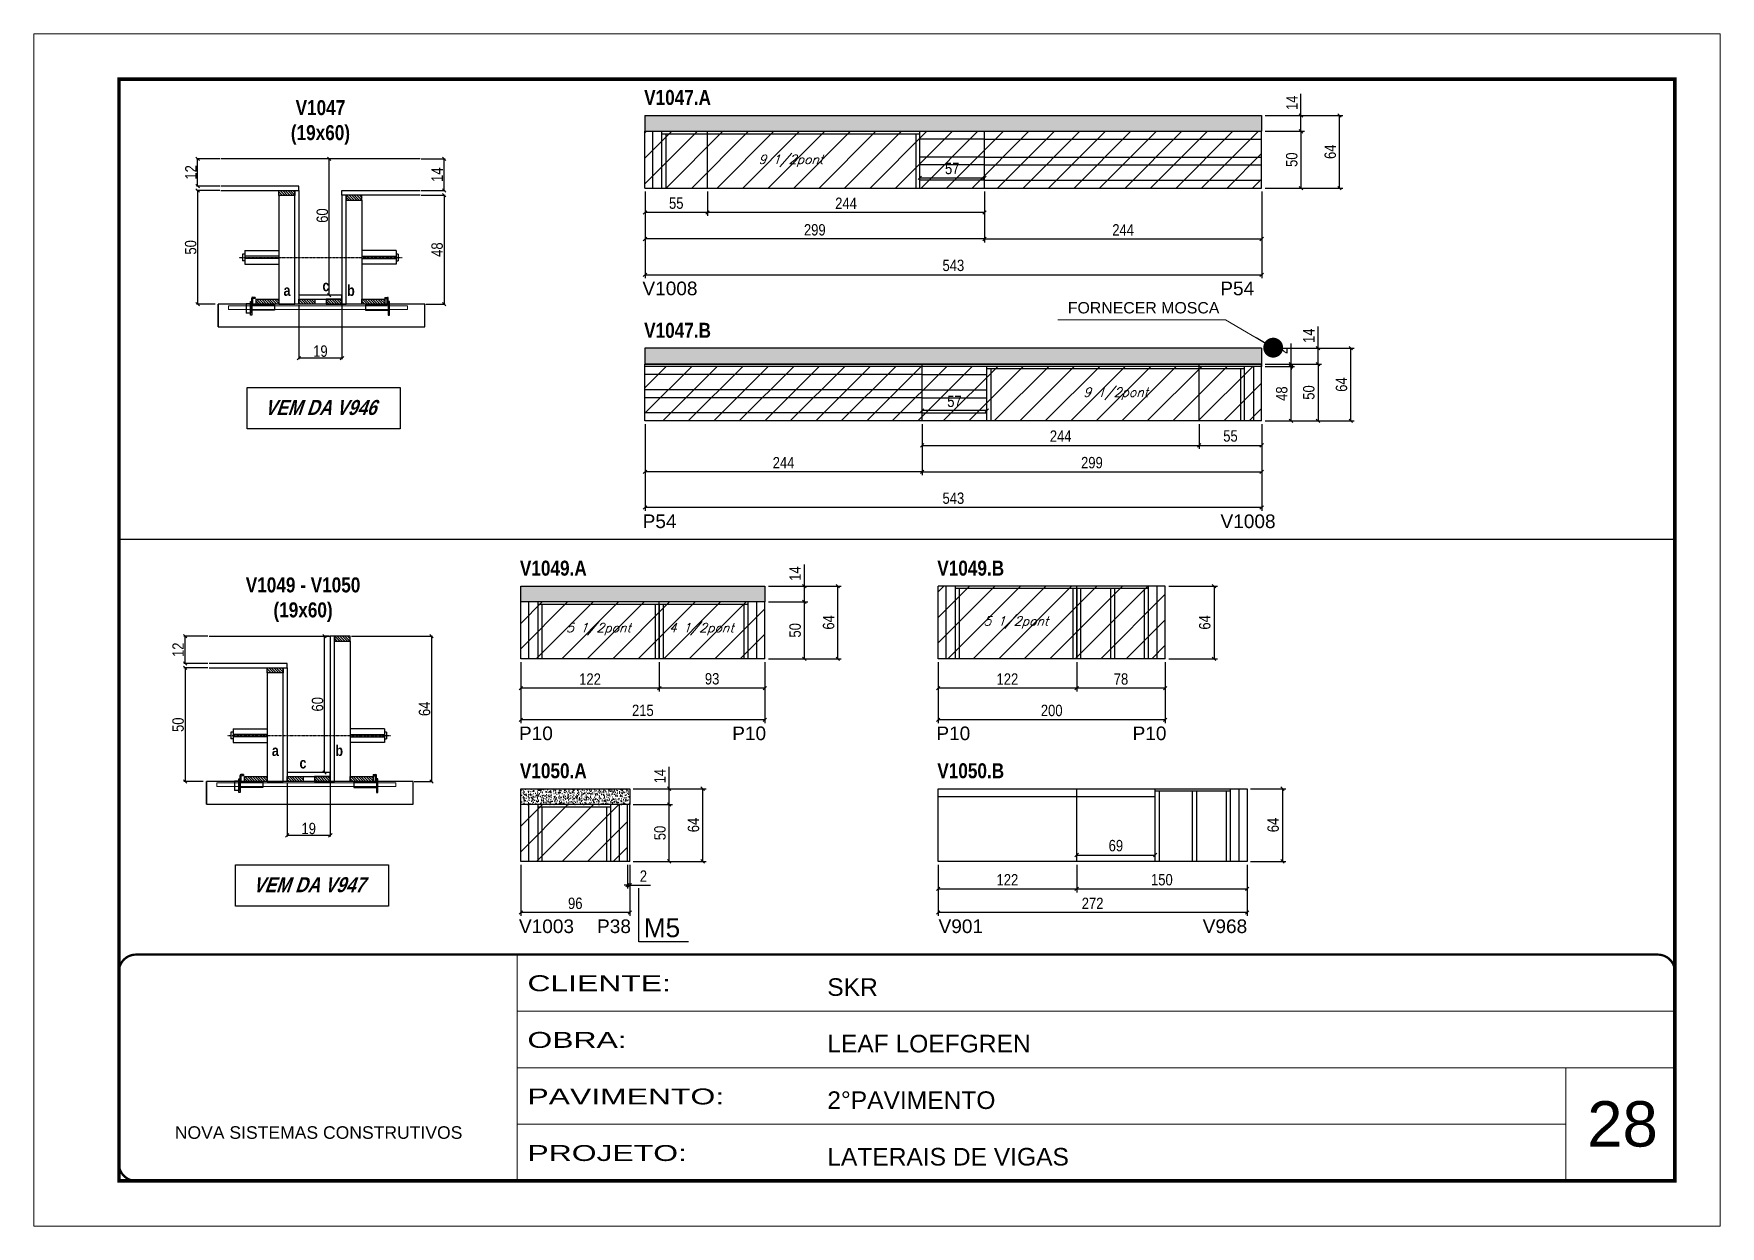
# Model space of a CAD drawing. Extents: x 3309 to 9563, y -2522 to 14608.
# Drawn here: x 8078 to 9563, y 6666 to 7716 of the extents above; entities that cross this region are included whole.
import ezdxf

# ---------------------------------------------------------------- set-up
doc = ezdxf.new("R2010")
doc.units = 0
for name, pattern in [('CONTINUO', [0]), ('DASHED', [0.75, 0.5, -0.25]), ('HIDDEN', [0.375, 0.25, -0.125])]:
    doc.linetypes.add(name, pattern=pattern)
for name, color, linetype in [('5', 5, 'Continuous'), ('barrote', 251, 'Continuous'), ('COTA', 241, 'Continuous'), ('detalhes', 4, 'Continuous'), ('NOMENCLATURA', 7, 'Continuous'), ('Painéis', 200, 'Continuous'), ('presilha', 1, 'Continuous'), ('SARR_2.2x10', 60, 'Continuous'), ('SARR_2.2x7', 40, 'Continuous'), ('SARR_3.5x7', 81, 'Continuous'), ('TENSOR', 3, 'Continuous'), ('texto', 7, 'Continuous')]:
    doc.layers.add(name, color=color, linetype=linetype)
for name, color, linetype, lineweight in [('CARIMBO', 255, 'Continuous', 9), ('CONCRETO', 251, 'Continuous', 25), ('Folhas', 255, 'Continuous', 9), ('Hachura', 251, 'Continuous', 9), ('SARRAFO DE PRESSAO', 251, 'DASHED', 9), ('SCO-___-LAJ', 2, 'Continuous', 0)]:
    doc.layers.add(name, color=color, linetype=linetype, lineweight=lineweight)
doc.styles.add('ARIAL', font='arial.ttf')
doc.styles.add('COTA TECNICA', font='techl___.ttf', dxfattribs={"height": 10})
doc.styles.add('COTA TECNICA 2X', font='techl___.ttf', dxfattribs={"height": 10})
doc.styles.add('Romans', font='romans.shx')
doc.styles.get("Standard").update_dxf_attribs({"font": 'arial.ttf'})
doc.styles.add('TECNICA', font='techb___.ttf', dxfattribs={"height": 10})
doc.styles.add('Tecnologia', font='')
doc.styles.get('Tecnologia').set_extended_font_data('Forgotten Futurist')
doc.dimstyles.new('3x', dxfattribs={"dimtxt": 10, "dimasz": 5, "dimexe": 7, "dimexo": 5, "dimgap": 4, "dimtad": 1, "dimdec": 4, "dimlfac": 0.333333, "dimdsep": 46, "dimtxsty": 'Standard', "dimblk": 'DOT', "dimcen": 0.09, "dimclrd": 1, "dimclre": 1, "dimclrt": 2, "dimadec": 0, "dimazin": 2, "dimtfac": 1, "dimtdec": 4, "dimtmove": 0, "dimatfit": 3, "dimldrblk": 'DOT', "dimfxl": 1, "dimtolj": 1, "dimtzin": 0, "dimlwd": 9, "dimlwe": 9, "dimarcsym": 0})
doc.dimstyles.new('PAINEL', dxfattribs={"dimtxt": 10, "dimasz": 3, "dimexe": 3, "dimexo": 3, "dimgap": 3, "dimtad": 1, "dimdec": 1, "dimzin": 12, "dimdsep": 46, "dimtxsty": 'COTA TECNICA', "dimblk1": 'OBLIQUE', "dimblk2": 'OBLIQUE', "dimsah": 1, "dimcen": 0.9, "dimclrd": 4, "dimclre": 4, "dimclrt": 240, "dimadec": 1, "dimazin": 3, "dimtfac": 1, "dimtdec": 1, "dimtmove": 0, "dimatfit": 3, "dimfxl": 1, "dimtolj": 1, "dimtzin": 12, "dimarcsym": 0})
doc.dimstyles.new('SECAO', dxfattribs={"dimscale": 0.333333, "dimtxt": 5, "dimasz": 9, "dimexe": 3, "dimexo": 3, "dimgap": 3, "dimtad": 1, "dimdec": 1, "dimlfac": 0.5, "dimzin": 12, "dimdsep": 46, "dimtxsty": 'COTA TECNICA 2X', "dimblk1": 'OBLIQUE', "dimblk2": 'OBLIQUE', "dimsah": 1, "dimcen": 0.9, "dimclrd": 4, "dimclre": 4, "dimclrt": 240, "dimadec": 1, "dimazin": 3, "dimtfac": 1, "dimtdec": 1, "dimtmove": 0, "dimatfit": 3, "dimfxl": 1, "dimtolj": 1, "dimtzin": 12, "dimarcsym": 0})
pattern_1 = [(135, (41546.8265, -116033.9162), (-1.122532015, -1.122532015), [])]
pattern_2 = [(135, (41536.551, -116454.1376), (-1.122532015, -1.122532015), [])]

msp = doc.modelspace()

# ---------------------------------------------------------------- texts
at = {"layer": '5', "linetype": 'Continuous'}
for s, rotation, p in [('V1008', 0.00004, (8613.83, 7486.17)), ('P54', 0.00004, (9122.63, 7486.17)), ('P54', 359.99996, (8614.03, 7281.14)), ('V1008', 359.99996, (9122.84, 7281.14)), ('P10', 359.99996, (8505.13, 7094.43, 0)), ('P10', 0.00004, (8692.88, 7094.43, 0)), ('P10', 359.99996, (8872.66, 7094.43, 0)), ('P10', 0.00004, (9045.4, 7094.43, 0)), ('V1003', 359.99996, (8505.13, 6924.57, 0)), ('P38', 0.00004, (8573.88, 6924.57, 0)), ('V901', 359.99996, (8874.58, 6924.57, 0)), ('V968', 359.99996, (9107.16, 6924.57, 0))]:
    msp.add_text(s, height=12, rotation=rotation, dxfattribs=at).set_placement(p)
at = {"layer": 'CARIMBO', "style": 'ARIAL'}
for s, height, p in [('FORNECER MOSCA', 10, (8988.36, 7470.14, 0)), ('28', 40, (9445.73, 6736.55))]:
    msp.add_text(s, height=height, dxfattribs=at).set_placement(p)
at = {"layer": 'detalhes', "style": 'TECNICA'}
for s, p in [('a', (8297.81, 7485.62)), ('c', (8332.11, 7489.72)), ('b', (8353.79, 7485.6)), ('a', (8287.54, 7080.47)), ('b', (8343.51, 7080.46)), ('c', (8311.9, 7069.5))]:
    msp.add_text(s, height=9.6, dxfattribs=at).set_placement(p)
at = {"layer": 'NOMENCLATURA', "style": 'TECNICA'}
for s, p in [('V1047.A', (8615.35, 7653.7)), ('V1047.B', (8615.35, 7448.67)), ('V1049.A', (8505.95, 7239.26, 0)), ('V1049.B', (8873.47, 7239.26, 0)), ('V1050.A', (8505.95, 7060.87, 0)), ('V1050.B', (8873.47, 7060.87, 0))]:
    msp.add_text(s, height=13.2, dxfattribs=at).set_placement(p)
at = {"layer": 'NOMENCLATURA', "linetype": 'Continuous'}
msp.add_text('M5', height=16.5, dxfattribs=at).set_placement((8615.04, 6920.95))
at = {"layer": 'NOMENCLATURA', "char_height": 13.2, "attachment_point": 2, "style": 'TECNICA'}
for s, insert in [('V1047\\P(19x60)', (8330.32, 7657.95)), ('V1049 - V1050\\P(19x60)', (8315.01, 7237.73))]:
    msp.add_mtext_dynamic_manual_height_columns(s, width=300.2766, gutter_width=1, heights=[0], dxfattribs=dict(at, insert=insert))
at = {"layer": 'NOMENCLATURA', "char_height": 13.2, "width": 300.2766, "attachment_point": 2, "style": 'TECNICA'}
for s, insert in [('{\\Q19;VEM DA V946}', (8330.29, 7393.93)), ('{\\Q19;VEM DA V947}', (8320.01, 6973.71))]:
    msp.add_mtext(s, dxfattribs=dict(at, insert=insert))
at = {"layer": 'texto', "color": 2, "char_height": 8, "attachment_point": 5, "style": 'Romans'}
for s, insert in [('{\\Q19;\\C256;9 1/2pont}', (8744.56, 7604.52)), ('{\\Q19;\\C256;9 1/2pont}', (9030.56, 7399.48)), ('{\\Q19;\\C256;5 1/2pont}', (8942.69, 7198.07, 0)), ('{\\Q19;\\C256;5 1/2pont}', (8575.17, 7192.07, 0)), ('{\\Q19;\\C256;4 1/2pont}', (8665.67, 7192.07, 0))]:
    msp.add_mtext(s, dxfattribs=dict(at, insert=insert))

# ---------------------------------------------------------------- blocks, each defined once
blk = doc.blocks.new('9999999999')
at = {"color": 30, "linetype": 'CONTINUO'}
for p, q in [((98564.6, 34230.2), (98564.6, 34429.4)), ((98564.6, 34379.6), (99584, 34379.6)), ((98564.6, 34329.8), (99488, 34329.8)), ((99584, 34329.8), (99488, 34329.8)), ((99488, 34329.8), (99488, 34230.2)), ((98564.6, 34280), (99488, 34280))]:
    blk.add_line(p, q, dxfattribs=at)
at = {"color": 30, "linetype": 'CONTINUO', "const_width": 2}
blk.add_lwpolyline([(99584, 34230.2), (99584, 34414.4, 0.414214), (99569, 34429.4), (98229, 34429.4, 0.414214), (98214, 34414.4), (98214, 34245.2, 0.414214), (98229, 34230.2), (99584, 34230.2)], format="xyb", dxfattribs=at)
at = {"layer": 'Folhas'}
blk.add_lwpolyline([(98139, 34190.2), (99624, 34190.2), (99624, 35240.2), (98139, 35240.2)], close=True, dxfattribs=at)
at = {"layer": 'Folhas', "color": 30, "const_width": 3}
blk.add_lwpolyline([(98214, 34230.2), (99584, 34230.2), (99584, 35200.2), (98214, 35200.2)], close=True, dxfattribs=at)
at = {"color": 7, "linetype": 'Continuous', "ltscale": 5, "style": 'ARIAL'}
for s, height, p in [('SKR', 15.48, (98837.7, 34393.1)), ('LEAF LOEFGREN', 15.483, (98837.7, 34343.3)), ('2°PAVIMENTO', 15.483, (98837.7, 34293.5)), ('NOVA SISTEMAS CONSTRUTIVOS', 11.059, (98263.2, 34267.2)), ('LATERAIS DE VIGAS', 15.483, (98837.7, 34243.7))]:
    blk.add_text(s, height=height, dxfattribs=at).set_placement(p)
at = {"layer": 'Folhas', "color": 7, "style": 'Tecnologia', "width": 1.5}
for s, p in [('CLIENTE:', (98573.7, 34397.2)), ('OBRA:', (98573.7, 34347.3)), ('PAVIMENTO:', (98573.7, 34297.5)), ('PROJETO:', (98573.7, 34247.7))]:
    blk.add_text(s, height=14, dxfattribs=at).set_placement(p)
blk = doc.blocks.new('_Oblique')
at = {"color": 0, "linetype": 'ByBlock', "lineweight": -2}
blk.add_line((-0.5, -0.5), (0.5, 0.5), dxfattribs=at)
blk = doc.blocks.new('*D959')
at = {"layer": 'COTA', "color": 4, "lineweight": -2, "transparency": 16777216}
for p, q in [((8311.3, 7477.3), (8311.3, 7429.8)), ((8349.3, 7477.3), (8349.3, 7429.8)), ((8349.3, 7430.8), (8311.3, 7430.8))]:
    blk.add_line(p, q, dxfattribs=at)
at = {"layer": 'Defpoints', "color": 0, "transparency": 16777216}
for p in [(8311.3, 7478.3), (8349.3, 7478.3), (8311.3, 7430.8)]:
    blk.add_point(p, dxfattribs=at)
at = {"layer": 'COTA', "color": 4, "lineweight": -2, "transparency": 16777216, "xscale": 3, "yscale": 3, "zscale": 3, "rotation": 180}
blk.add_blockref('_Oblique', (8311.3, 7430.8), dxfattribs=at)
at = {"layer": 'COTA', "color": 4, "lineweight": -2, "transparency": 16777216, "xscale": 3, "yscale": 3, "zscale": 3}
blk.add_blockref('_Oblique', (8349.3, 7430.8), dxfattribs=at)
at = {"layer": 'COTA', "color": 240, "transparency": 16777216, "insert": (8330.3, 7436.9), "char_height": 10, "attachment_point": 5, "style": 'COTA TECNICA 2X'}
blk.add_mtext('\\A1;19', dxfattribs=at)
blk = doc.blocks.new('PRESILHA METÁLICA 1')
at = {"layer": 'presilha'}
for p, q in [((0, 13), (6, 13)), ((0, 13), (0, 0)), ((6, 0), (0, 0)), ((6, 15.5), (7.5, 15.5)), ((6, -2.5), (6, 15.5)), ((6, 13), (6, 0)), ((7.5, 10.6), (7.5, 19.9)), ((7.5, 15.5), (7.5, -2.5)), ((37.5, 4.1), (7.5, 4.1)), ((12, 21), (8.6, 21)), ((9, 11.6), (9, 18.9)), ((12, 19.5), (9.6, 19.5)), ((37.5, 11), (9.6, 11)), ((12, 21), (12, 19.5)), ((37.5, 11), (37.5, 4.1)), ((7.5, -2.5), (6, -2.5))]:
    blk.add_line(p, q, dxfattribs=at)
for centre, radius, start, end in [((8.6, 19.9), 1.14, 90, 180), ((9.6, 18.9), 0.57, 90, 180), ((9.6, 11.6), 0.57, 180, 270)]:
    blk.add_arc(centre, radius, start, end, dxfattribs=at)
blk = doc.blocks.new('PRESILHA METÁLICA 2')
at = {"layer": 'presilha'}
for p, q in [((-5.2, 23.5), (-5.2, 22)), ((-5.2, 23.5), (-1.9, 23.5)), ((-0.8, 14.6), (-0.8, 22.4)), ((-30.8, 13.5), (-30.8, 6.6)), ((-30.8, 13.5), (-2.8, 13.5)), ((-30.8, 6.6), (-0.8, 6.6)), ((-5.2, 22), (-2.8, 22)), ((-2.2, 14.1), (-2.2, 21.4)), ((0.8, 18), (-0.8, 18)), ((-0.8, 18), (-0.8, 0)), ((-0.8, 0), (0.8, 0)), ((0.8, 0), (0.8, 18))]:
    blk.add_line(p, q, dxfattribs=at)
for centre, radius, start, end in [((-1.9, 22.4), 1.14, 0, 90), ((-2.8, 21.4), 0.57, 0, 90), ((-2.8, 14.1), 0.57, 270, 0)]:
    blk.add_arc(centre, radius, start, end, dxfattribs=at)
blk = doc.blocks.new('*D960')
at = {"layer": 'COTA', "color": 4, "lineweight": -2, "transparency": 16777216}
for p, q in [((8241.6, 7578.3), (8221.2, 7578.3)), ((8222.2, 7578.3), (8222.2, 7478.3)), ((8237.5, 7478.3), (8221.2, 7478.3))]:
    blk.add_line(p, q, dxfattribs=at)
at = {"layer": 'Defpoints', "color": 0, "transparency": 16777216}
for p in [(8242.6, 7578.3), (8222.2, 7478.3), (8238.5, 7478.3)]:
    blk.add_point(p, dxfattribs=at)
at = {"layer": 'COTA', "color": 4, "lineweight": -2, "transparency": 16777216, "xscale": 3, "yscale": 3, "zscale": 3}
for p, rotation in [((8222.2, 7578.3), 90), ((8222.2, 7478.3), 270)]:
    blk.add_blockref('_Oblique', p, dxfattribs=dict(at, rotation=rotation))
at = {"layer": 'COTA', "color": 240, "transparency": 16777216, "insert": (8216.1, 7528.3), "char_height": 10, "attachment_point": 5, "rotation": 90, "style": 'COTA TECNICA 2X'}
blk.add_mtext('\\A1;50', dxfattribs=at)
blk = doc.blocks.new('*D961')
at = {"layer": 'COTA', "color": 4, "lineweight": -2, "transparency": 16777216}
for p, q in [((8419, 7574.3), (8440.2, 7574.3)), ((8439.2, 7574.3), (8439.2, 7478.3)), ((8423.1, 7478.3), (8440.2, 7478.3))]:
    blk.add_line(p, q, dxfattribs=at)
at = {"layer": 'Defpoints', "color": 0, "transparency": 16777216}
for p in [(8418, 7574.3), (8422.1, 7478.3), (8439.2, 7478.3)]:
    blk.add_point(p, dxfattribs=at)
at = {"layer": 'COTA', "color": 4, "lineweight": -2, "transparency": 16777216, "xscale": 3, "yscale": 3, "zscale": 3}
for p, rotation in [((8439.2, 7574.3), 90), ((8439.2, 7478.3), 270)]:
    blk.add_blockref('_Oblique', p, dxfattribs=dict(at, rotation=rotation))
at = {"layer": 'COTA', "color": 240, "transparency": 16777216, "insert": (8433.1, 7526.3), "char_height": 10, "attachment_point": 5, "rotation": 90, "style": 'COTA TECNICA 2X'}
blk.add_mtext('\\A1;48', dxfattribs=at)
blk = doc.blocks.new('*D962')
at = {"layer": 'COTA', "color": 4, "lineweight": -2, "transparency": 16777216}
for p, q in [((8348.3, 7606.3), (8337.1, 7606.3)), ((8338.1, 7486.3), (8338.1, 7606.3)), ((8348.3, 7486.3), (8337.1, 7486.3))]:
    blk.add_line(p, q, dxfattribs=at)
at = {"layer": 'Defpoints', "color": 0, "transparency": 16777216}
for p in [(8338.1, 7606.3), (8349.3, 7606.3), (8349.3, 7486.3)]:
    blk.add_point(p, dxfattribs=at)
at = {"layer": 'COTA', "color": 4, "lineweight": -2, "transparency": 16777216, "xscale": 3, "yscale": 3, "zscale": 3}
for p, rotation in [((8338.1, 7606.3), 90), ((8338.1, 7486.3), 270)]:
    blk.add_blockref('_Oblique', p, dxfattribs=dict(at, rotation=rotation))
at = {"layer": 'COTA', "color": 240, "transparency": 16777216, "insert": (8332, 7556.3), "char_height": 10, "attachment_point": 5, "rotation": 90, "style": 'COTA TECNICA 2X'}
blk.add_mtext('\\A1;60', dxfattribs=at)
blk = doc.blocks.new('*D963')
at = {"layer": 'COTA', "color": 4, "lineweight": -2, "transparency": 16777216}
for p, q in [((8419, 7606.3), (8440.2, 7606.3)), ((8439.2, 7578.3), (8439.2, 7606.3)), ((8419, 7578.3), (8440.2, 7578.3))]:
    blk.add_line(p, q, dxfattribs=at)
at = {"layer": 'Defpoints', "color": 0, "transparency": 16777216}
for p in [(8418, 7606.3), (8439.2, 7606.3), (8418, 7578.3)]:
    blk.add_point(p, dxfattribs=at)
at = {"layer": 'COTA', "color": 4, "lineweight": -2, "transparency": 16777216, "xscale": 3, "yscale": 3, "zscale": 3}
for p, rotation in [((8439.2, 7606.3), 90), ((8439.2, 7578.3), 270)]:
    blk.add_blockref('_Oblique', p, dxfattribs=dict(at, rotation=rotation))
at = {"layer": 'COTA', "color": 240, "transparency": 16777216, "insert": (8433.1, 7592.3), "char_height": 10, "attachment_point": 5, "rotation": 90, "style": 'COTA TECNICA 2X'}
blk.add_mtext('\\A1;14', dxfattribs=at)
blk = doc.blocks.new('*D971')
at = {"layer": 'COTA', "color": 4, "lineweight": -2, "transparency": 16777216}
for p, q in [((8241.6, 7606.3), (8221.2, 7606.3)), ((8222.2, 7582.3), (8222.2, 7606.3)), ((8241.6, 7582.3), (8221.2, 7582.3))]:
    blk.add_line(p, q, dxfattribs=at)
at = {"layer": 'Defpoints', "color": 0, "transparency": 16777216}
for p in [(8222.2, 7606.3), (8242.6, 7606.3), (8242.6, 7582.3)]:
    blk.add_point(p, dxfattribs=at)
at = {"layer": 'COTA', "color": 4, "lineweight": -2, "transparency": 16777216, "xscale": 3, "yscale": 3, "zscale": 3}
for p, rotation in [((8222.2, 7606.3), 90), ((8222.2, 7582.3), 270)]:
    blk.add_blockref('_Oblique', p, dxfattribs=dict(at, rotation=rotation))
at = {"layer": 'COTA', "color": 240, "transparency": 16777216, "insert": (8216.2, 7594.3), "char_height": 10, "attachment_point": 5, "rotation": 90, "style": 'COTA TECNICA 2X'}
blk.add_mtext('\\A1;12', dxfattribs=at)
blk = doc.blocks.new('*D964')
at = {"layer": 'COTA', "color": 4, "linetype": 'ByBlock', "lineweight": -2, "transparency": 16777216}
for p, q in [((8616.1, 7372.5), (8616.1, 7327.6)), ((8860.1, 7372.5), (8860.1, 7327.6)), ((8860.1, 7330.6), (8616.1, 7330.6))]:
    blk.add_line(p, q, dxfattribs=at)
at = {"layer": 'Defpoints', "color": 0, "linetype": 'ByBlock', "transparency": 16777216}
for p in [(8616.1, 7375.5), (8860.1, 7375.5), (8616.1, 7330.6)]:
    blk.add_point(p, dxfattribs=at)
at = {"layer": 'COTA', "color": 4, "linetype": 'ByBlock', "lineweight": -2, "transparency": 16777216, "xscale": 3, "yscale": 3, "zscale": 3, "rotation": 180}
blk.add_blockref('_Oblique', (8616.1, 7330.6), dxfattribs=at)
at = {"layer": 'COTA', "color": 4, "linetype": 'ByBlock', "lineweight": -2, "transparency": 16777216, "xscale": 3, "yscale": 3, "zscale": 3}
blk.add_blockref('_Oblique', (8860.1, 7330.6), dxfattribs=at)
at = {"layer": 'COTA', "color": 240, "linetype": 'ByBlock', "transparency": 16777216, "insert": (8738.1, 7338.7), "char_height": 10, "attachment_point": 5, "style": 'COTA TECNICA'}
blk.add_mtext('\\A1;244', dxfattribs=at)
blk = doc.blocks.new('*D972')
at = {"layer": 'COTA', "color": 4, "linetype": 'ByBlock', "lineweight": -2, "transparency": 16777216}
for p, q in [((8616.1, 7372.5), (8616.1, 7296.2)), ((9159.1, 7372.5), (9159.1, 7296.2)), ((9159.1, 7299.2), (8616.1, 7299.2))]:
    blk.add_line(p, q, dxfattribs=at)
at = {"layer": 'Defpoints', "color": 0, "linetype": 'ByBlock', "transparency": 16777216}
for p in [(8616.1, 7375.5), (9159.1, 7375.5), (8616.1, 7299.2)]:
    blk.add_point(p, dxfattribs=at)
at = {"layer": 'COTA', "color": 4, "linetype": 'ByBlock', "lineweight": -2, "transparency": 16777216, "xscale": 3, "yscale": 3, "zscale": 3, "rotation": 180}
blk.add_blockref('_Oblique', (8616.1, 7299.2), dxfattribs=at)
at = {"layer": 'COTA', "color": 4, "linetype": 'ByBlock', "lineweight": -2, "transparency": 16777216, "xscale": 3, "yscale": 3, "zscale": 3}
blk.add_blockref('_Oblique', (9159.1, 7299.2), dxfattribs=at)
at = {"layer": 'COTA', "color": 240, "linetype": 'ByBlock', "transparency": 16777216, "insert": (8887.6, 7307.4), "char_height": 10, "attachment_point": 5, "style": 'COTA TECNICA'}
blk.add_mtext('\\A1;543', dxfattribs=at)
blk = doc.blocks.new('*D965')
at = {"layer": 'COTA', "color": 4, "lineweight": -2, "transparency": 16777216}
for p, q in [((8860.1, 7372.5), (8860.1, 7327.6)), ((9159.1, 7372.5), (9159.1, 7327.6)), ((8860.1, 7330.6), (9159.1, 7330.6))]:
    blk.add_line(p, q, dxfattribs=at)
at = {"layer": 'Defpoints', "color": 0, "transparency": 16777216}
for p in [(8860.1, 7375.5, 0), (9159.1, 7375.5, 0), (9159.1, 7330.6)]:
    blk.add_point(p, dxfattribs=at)
at = {"layer": 'COTA', "color": 4, "lineweight": -2, "transparency": 16777216, "xscale": 3, "yscale": 3, "zscale": 3, "rotation": 180}
blk.add_blockref('_Oblique', (8860.1, 7330.6), dxfattribs=at)
at = {"layer": 'COTA', "color": 4, "lineweight": -2, "transparency": 16777216, "xscale": 3, "yscale": 3, "zscale": 3}
blk.add_blockref('_Oblique', (9159.1, 7330.6), dxfattribs=at)
at = {"layer": 'COTA', "color": 240, "transparency": 16777216, "insert": (9009.6, 7338.7), "char_height": 10, "attachment_point": 5, "style": 'COTA TECNICA'}
blk.add_mtext('\\A1;299', dxfattribs=at)
blk = doc.blocks.new('*D973')
at = {"layer": 'COTA', "color": 4, "lineweight": -2, "transparency": 16777216}
for p, q in [((8860.1, 7385.5), (8860.1, 7387.6)), ((8917.1, 7384.6), (8860.1, 7384.6)), ((8917.1, 7385.5), (8917.1, 7387.6))]:
    blk.add_line(p, q, dxfattribs=at)
at = {"layer": 'Defpoints', "color": 0, "transparency": 16777216}
for p in [(8860.1, 7384.6), (8860.1, 7382.5, 0), (8917.1, 7382.5, 0)]:
    blk.add_point(p, dxfattribs=at)
at = {"layer": 'COTA', "color": 4, "lineweight": -2, "transparency": 16777216, "xscale": 3, "yscale": 3, "zscale": 3, "rotation": 180}
blk.add_blockref('_Oblique', (8860.1, 7384.6), dxfattribs=at)
at = {"layer": 'COTA', "color": 4, "lineweight": -2, "transparency": 16777216, "xscale": 3, "yscale": 3, "zscale": 3}
blk.add_blockref('_Oblique', (8917.1, 7384.6), dxfattribs=at)
at = {"layer": 'COTA', "color": 240, "transparency": 16777216, "insert": (8888.6, 7392.7), "char_height": 10, "attachment_point": 5, "style": 'COTA TECNICA'}
blk.add_mtext('\\A1;57', dxfattribs=at)
blk = doc.blocks.new('*D974')
at = {"layer": 'COTA', "color": 4, "lineweight": -2, "transparency": 16777216}
for p, q in [((8860.1, 7372.5), (8860.1, 7351)), ((9104.1, 7372.5), (9104.1, 7351)), ((8860.1, 7354), (9104.1, 7354))]:
    blk.add_line(p, q, dxfattribs=at)
at = {"layer": 'Defpoints', "color": 0, "transparency": 16777216}
for p in [(8860.1, 7375.5), (9104.1, 7375.5), (9104.1, 7354)]:
    blk.add_point(p, dxfattribs=at)
at = {"layer": 'COTA', "color": 4, "lineweight": -2, "transparency": 16777216, "xscale": 3, "yscale": 3, "zscale": 3, "rotation": 180}
blk.add_blockref('_Oblique', (8860.1, 7354), dxfattribs=at)
at = {"layer": 'COTA', "color": 4, "lineweight": -2, "transparency": 16777216, "xscale": 3, "yscale": 3, "zscale": 3}
blk.add_blockref('_Oblique', (9104.1, 7354), dxfattribs=at)
at = {"layer": 'COTA', "color": 240, "transparency": 16777216, "insert": (8982.1, 7362.1), "char_height": 10, "attachment_point": 5, "style": 'COTA TECNICA'}
blk.add_mtext('\\A1;244', dxfattribs=at)
blk = doc.blocks.new('*D975')
at = {"layer": 'COTA', "color": 4, "lineweight": -2, "transparency": 16777216}
for p, q in [((9104.1, 7372.5), (9104.1, 7351)), ((9159.1, 7372.5), (9159.1, 7351)), ((9104.1, 7354), (9159.1, 7354))]:
    blk.add_line(p, q, dxfattribs=at)
at = {"layer": 'Defpoints', "color": 0, "transparency": 16777216}
for p in [(9104.1, 7375.5), (9159.1, 7375.5), (9159.1, 7354)]:
    blk.add_point(p, dxfattribs=at)
at = {"layer": 'COTA', "color": 4, "lineweight": -2, "transparency": 16777216, "xscale": 3, "yscale": 3, "zscale": 3, "rotation": 180}
blk.add_blockref('_Oblique', (9104.1, 7354), dxfattribs=at)
at = {"layer": 'COTA', "color": 4, "lineweight": -2, "transparency": 16777216, "xscale": 3, "yscale": 3, "zscale": 3}
blk.add_blockref('_Oblique', (9159.1, 7354), dxfattribs=at)
at = {"layer": 'COTA', "color": 240, "transparency": 16777216, "insert": (9131.6, 7362.2), "char_height": 10, "attachment_point": 5, "style": 'COTA TECNICA'}
blk.add_mtext('\\A1;55', dxfattribs=at)
blk = doc.blocks.new('*D976')
at = {"layer": 'COTA', "color": 4, "lineweight": -2, "transparency": 16777216}
for p, q in [((9162.1, 7425.5), (9211.7, 7425.5)), ((9208.7, 7425.5), (9208.7, 7375.5)), ((9162.1, 7375.5), (9211.7, 7375.5))]:
    blk.add_line(p, q, dxfattribs=at)
at = {"layer": 'Defpoints', "color": 0, "transparency": 16777216}
for p in [(9159.1, 7425.5), (9159.1, 7375.5), (9208.7, 7375.5)]:
    blk.add_point(p, dxfattribs=at)
at = {"layer": 'COTA', "color": 4, "lineweight": -2, "transparency": 16777216, "xscale": 3, "yscale": 3, "zscale": 3}
for p, rotation in [((9208.7, 7425.5), 90), ((9208.7, 7375.5), 270)]:
    blk.add_blockref('_Oblique', p, dxfattribs=dict(at, rotation=rotation))
at = {"layer": 'COTA', "color": 240, "transparency": 16777216, "insert": (9200.6, 7400.5), "char_height": 10, "attachment_point": 5, "rotation": 90, "style": 'COTA TECNICA'}
blk.add_mtext('\\A1;50', dxfattribs=at)
blk = doc.blocks.new('*D977')
at = {"layer": 'COTA', "color": 4, "lineweight": -2, "transparency": 16777216}
for p, q in [((9208.7, 7439.5), (9208.7, 7458.6)), ((9162.1, 7439.5), (9211.7, 7439.5)), ((9162.1, 7425.5), (9211.7, 7425.5)), ((9208.7, 7425.5), (9208.7, 7439.5))]:
    blk.add_line(p, q, dxfattribs=at)
at = {"layer": 'Defpoints', "color": 0, "transparency": 16777216}
for p in [(9159.1, 7439.5), (9159.1, 7425.5), (9208.7, 7439.5)]:
    blk.add_point(p, dxfattribs=at)
at = {"layer": 'COTA', "color": 4, "lineweight": -2, "transparency": 16777216, "xscale": 3, "yscale": 3, "zscale": 3}
for p, rotation in [((9208.7, 7439.5), 90), ((9208.7, 7425.5), 270)]:
    blk.add_blockref('_Oblique', p, dxfattribs=dict(at, rotation=rotation))
at = {"layer": 'COTA', "color": 240, "transparency": 16777216, "insert": (9200.6, 7450.5), "char_height": 10, "attachment_point": 5, "rotation": 90, "style": 'COTA TECNICA'}
blk.add_mtext('\\A1;14', dxfattribs=at)
blk = doc.blocks.new('*D978')
at = {"layer": 'COTA', "color": 4, "lineweight": -2, "transparency": 16777216}
for p, q in [((9162.1, 7439.5), (9240.5, 7439.5)), ((9237.5, 7375.5), (9237.5, 7439.5)), ((9162.1, 7375.5), (9240.5, 7375.5))]:
    blk.add_line(p, q, dxfattribs=at)
at = {"layer": 'Defpoints', "color": 0, "transparency": 16777216}
for p in [(9159.1, 7439.5), (9237.5, 7439.5), (9159.1, 7375.5)]:
    blk.add_point(p, dxfattribs=at)
at = {"layer": 'COTA', "color": 4, "lineweight": -2, "transparency": 16777216, "xscale": 3, "yscale": 3, "zscale": 3}
for p, rotation in [((9237.5, 7439.5), 90), ((9237.5, 7375.5), 270)]:
    blk.add_blockref('_Oblique', p, dxfattribs=dict(at, rotation=rotation))
at = {"layer": 'COTA', "color": 240, "transparency": 16777216, "insert": (9229.4, 7407.5), "char_height": 10, "attachment_point": 5, "rotation": 90, "style": 'COTA TECNICA'}
blk.add_mtext('\\A1;64', dxfattribs=at)
blk = doc.blocks.new('*D966')
at = {"layer": 'COTA', "color": 4, "linetype": 'ByBlock', "lineweight": -2, "transparency": 16777216}
for p, q in [((8915.1, 7577.5), (8915.1, 7532.7)), ((9159.1, 7577.5), (9159.1, 7532.7)), ((8915.1, 7535.7), (9159.1, 7535.7))]:
    blk.add_line(p, q, dxfattribs=at)
at = {"layer": 'Defpoints', "color": 0, "linetype": 'ByBlock', "transparency": 16777216}
for p in [(8915.1, 7580.5), (9159.1, 7580.5), (9159.1, 7535.7)]:
    blk.add_point(p, dxfattribs=at)
at = {"layer": 'COTA', "color": 4, "linetype": 'ByBlock', "lineweight": -2, "transparency": 16777216, "xscale": 3, "yscale": 3, "zscale": 3, "rotation": 180}
blk.add_blockref('_Oblique', (8915.1, 7535.7), dxfattribs=at)
at = {"layer": 'COTA', "color": 4, "linetype": 'ByBlock', "lineweight": -2, "transparency": 16777216, "xscale": 3, "yscale": 3, "zscale": 3}
blk.add_blockref('_Oblique', (9159.1, 7535.7), dxfattribs=at)
at = {"layer": 'COTA', "color": 240, "linetype": 'ByBlock', "transparency": 16777216, "insert": (9037.1, 7543.7), "char_height": 10, "attachment_point": 5, "style": 'COTA TECNICA'}
blk.add_mtext('\\A1;244', dxfattribs=at)
blk = doc.blocks.new('*D967')
at = {"layer": 'COTA', "color": 4, "lineweight": -2, "transparency": 16777216}
for p, q in [((8616.1, 7577.5), (8616.1, 7532.7)), ((8915.1, 7577.5), (8915.1, 7532.7)), ((8915.1, 7535.7), (8616.1, 7535.7))]:
    blk.add_line(p, q, dxfattribs=at)
at = {"layer": 'Defpoints', "color": 0, "transparency": 16777216}
for p in [(8616.1, 7580.5, 0), (8915.1, 7580.5, 0), (8616.1, 7535.7)]:
    blk.add_point(p, dxfattribs=at)
at = {"layer": 'COTA', "color": 4, "lineweight": -2, "transparency": 16777216, "xscale": 3, "yscale": 3, "zscale": 3, "rotation": 180}
blk.add_blockref('_Oblique', (8616.1, 7535.7), dxfattribs=at)
at = {"layer": 'COTA', "color": 4, "lineweight": -2, "transparency": 16777216, "xscale": 3, "yscale": 3, "zscale": 3}
blk.add_blockref('_Oblique', (8915.1, 7535.7), dxfattribs=at)
at = {"layer": 'COTA', "color": 240, "transparency": 16777216, "insert": (8765.6, 7543.7), "char_height": 10, "attachment_point": 5, "style": 'COTA TECNICA'}
blk.add_mtext('\\A1;299', dxfattribs=at)
blk = doc.blocks.new('*D979')
at = {"layer": 'COTA', "color": 4, "lineweight": -2, "transparency": 16777216}
for p, q in [((8858.1, 7590.5), (8858.1, 7592.6)), ((8858.1, 7589.6), (8915.1, 7589.6)), ((8915.1, 7590.5), (8915.1, 7592.6))]:
    blk.add_line(p, q, dxfattribs=at)
at = {"layer": 'Defpoints', "color": 0, "transparency": 16777216}
for p in [(8915.1, 7589.6), (8858.1, 7587.5, 0), (8915.1, 7587.5, 0)]:
    blk.add_point(p, dxfattribs=at)
at = {"layer": 'COTA', "color": 4, "lineweight": -2, "transparency": 16777216, "xscale": 3, "yscale": 3, "zscale": 3, "rotation": 180}
blk.add_blockref('_Oblique', (8858.1, 7589.6), dxfattribs=at)
at = {"layer": 'COTA', "color": 4, "lineweight": -2, "transparency": 16777216, "xscale": 3, "yscale": 3, "zscale": 3}
blk.add_blockref('_Oblique', (8915.1, 7589.6), dxfattribs=at)
at = {"layer": 'COTA', "color": 240, "transparency": 16777216, "insert": (8886.6, 7597.7), "char_height": 10, "attachment_point": 5, "style": 'COTA TECNICA'}
blk.add_mtext('\\A1;57', dxfattribs=at)
blk = doc.blocks.new('*D980')
at = {"layer": 'COTA', "color": 4, "lineweight": -2, "transparency": 16777216}
for p, q in [((8671.1, 7577.5), (8671.1, 7556.1)), ((8915.1, 7577.5), (8915.1, 7556.1)), ((8915.1, 7559.1), (8671.1, 7559.1))]:
    blk.add_line(p, q, dxfattribs=at)
at = {"layer": 'Defpoints', "color": 0, "transparency": 16777216}
for p in [(8671.1, 7580.5), (8915.1, 7580.5), (8671.1, 7559.1)]:
    blk.add_point(p, dxfattribs=at)
at = {"layer": 'COTA', "color": 4, "lineweight": -2, "transparency": 16777216, "xscale": 3, "yscale": 3, "zscale": 3, "rotation": 180}
blk.add_blockref('_Oblique', (8671.1, 7559.1), dxfattribs=at)
at = {"layer": 'COTA', "color": 4, "lineweight": -2, "transparency": 16777216, "xscale": 3, "yscale": 3, "zscale": 3}
blk.add_blockref('_Oblique', (8915.1, 7559.1), dxfattribs=at)
at = {"layer": 'COTA', "color": 240, "transparency": 16777216, "insert": (8793.1, 7567.1), "char_height": 10, "attachment_point": 5, "style": 'COTA TECNICA'}
blk.add_mtext('\\A1;244', dxfattribs=at)
blk = doc.blocks.new('*D981')
at = {"layer": 'COTA', "color": 4, "lineweight": -2, "transparency": 16777216}
for p, q in [((8616.1, 7577.5), (8616.1, 7556.1)), ((8671.1, 7577.5), (8671.1, 7556.1)), ((8671.1, 7559.1), (8616.1, 7559.1))]:
    blk.add_line(p, q, dxfattribs=at)
at = {"layer": 'Defpoints', "color": 0, "transparency": 16777216}
for p in [(8616.1, 7580.5), (8671.1, 7580.5), (8616.1, 7559.1)]:
    blk.add_point(p, dxfattribs=at)
at = {"layer": 'COTA', "color": 4, "lineweight": -2, "transparency": 16777216, "xscale": 3, "yscale": 3, "zscale": 3, "rotation": 180}
blk.add_blockref('_Oblique', (8616.1, 7559.1), dxfattribs=at)
at = {"layer": 'COTA', "color": 4, "lineweight": -2, "transparency": 16777216, "xscale": 3, "yscale": 3, "zscale": 3}
blk.add_blockref('_Oblique', (8671.1, 7559.1), dxfattribs=at)
at = {"layer": 'COTA', "color": 240, "transparency": 16777216, "insert": (8643.6, 7567.2), "char_height": 10, "attachment_point": 5, "style": 'COTA TECNICA'}
blk.add_mtext('\\A1;55', dxfattribs=at)
blk = doc.blocks.new('*D968')
at = {"layer": 'COTA', "color": 4, "lineweight": -2, "transparency": 16777216}
for p, q in [((9162.1, 7630.5), (9196.7, 7630.5)), ((9193.7, 7630.5), (9193.7, 7580.5)), ((9162.1, 7580.5), (9196.7, 7580.5))]:
    blk.add_line(p, q, dxfattribs=at)
at = {"layer": 'Defpoints', "color": 0, "transparency": 16777216}
for p in [(9159.1, 7630.5), (9159.1, 7580.5), (9193.7, 7580.5)]:
    blk.add_point(p, dxfattribs=at)
at = {"layer": 'COTA', "color": 4, "lineweight": -2, "transparency": 16777216, "xscale": 3, "yscale": 3, "zscale": 3}
for p, rotation in [((9193.7, 7630.5), 90), ((9193.7, 7580.5), 270)]:
    blk.add_blockref('_Oblique', p, dxfattribs=dict(at, rotation=rotation))
at = {"layer": 'COTA', "color": 240, "transparency": 16777216, "insert": (9185.6, 7605.5), "char_height": 10, "attachment_point": 5, "rotation": 90, "style": 'COTA TECNICA'}
blk.add_mtext('\\A1;50', dxfattribs=at)
blk = doc.blocks.new('*D969')
at = {"layer": 'COTA', "color": 4, "lineweight": -2, "transparency": 16777216}
for p, q in [((9193.7, 7644.5), (9193.7, 7663.6)), ((9162.1, 7644.5), (9196.7, 7644.5)), ((9193.7, 7630.5), (9193.7, 7644.5)), ((9162.1, 7630.5), (9196.7, 7630.5))]:
    blk.add_line(p, q, dxfattribs=at)
at = {"layer": 'Defpoints', "color": 0, "transparency": 16777216}
for p in [(9159.1, 7644.5), (9193.7, 7644.5), (9159.1, 7630.5)]:
    blk.add_point(p, dxfattribs=at)
at = {"layer": 'COTA', "color": 4, "lineweight": -2, "transparency": 16777216, "xscale": 3, "yscale": 3, "zscale": 3}
for p, rotation in [((9193.7, 7644.5), 90), ((9193.7, 7630.5), 270)]:
    blk.add_blockref('_Oblique', p, dxfattribs=dict(at, rotation=rotation))
at = {"layer": 'COTA', "color": 240, "transparency": 16777216, "insert": (9185.7, 7655.6), "char_height": 10, "attachment_point": 5, "rotation": 90, "style": 'COTA TECNICA'}
blk.add_mtext('\\A1;14', dxfattribs=at)
blk = doc.blocks.new('*D970')
at = {"layer": 'COTA', "color": 4, "lineweight": -2, "transparency": 16777216}
for p, q in [((9162.1, 7644.5), (9230.6, 7644.5)), ((9227.6, 7580.5), (9227.6, 7644.5)), ((9162.1, 7580.5), (9230.6, 7580.5))]:
    blk.add_line(p, q, dxfattribs=at)
at = {"layer": 'Defpoints', "color": 0, "transparency": 16777216}
for p in [(9159.1, 7644.5), (9227.6, 7644.5), (9159.1, 7580.5)]:
    blk.add_point(p, dxfattribs=at)
at = {"layer": 'COTA', "color": 4, "lineweight": -2, "transparency": 16777216, "xscale": 3, "yscale": 3, "zscale": 3}
for p, rotation in [((9227.6, 7644.5), 90), ((9227.6, 7580.5), 270)]:
    blk.add_blockref('_Oblique', p, dxfattribs=dict(at, rotation=rotation))
at = {"layer": 'COTA', "color": 240, "transparency": 16777216, "insert": (9219.5, 7612.5), "char_height": 10, "attachment_point": 5, "rotation": 90, "style": 'COTA TECNICA'}
blk.add_mtext('\\A1;64', dxfattribs=at)
blk = doc.blocks.new('*D982')
at = {"layer": 'COTA', "color": 4, "lineweight": -2, "transparency": 16777216}
for p, q in [((8616.1, 7577.5), (8616.1, 7501.2)), ((9159.1, 7577.5), (9159.1, 7501.2)), ((8616.1, 7504.2), (9159.1, 7504.2))]:
    blk.add_line(p, q, dxfattribs=at)
at = {"layer": 'Defpoints', "color": 0, "transparency": 16777216}
for p in [(8616.1, 7580.5), (9159.1, 7580.5), (9159.1, 7504.2)]:
    blk.add_point(p, dxfattribs=at)
at = {"layer": 'COTA', "color": 4, "lineweight": -2, "transparency": 16777216, "xscale": 3, "yscale": 3, "zscale": 3, "rotation": 180}
blk.add_blockref('_Oblique', (8616.1, 7504.2), dxfattribs=at)
at = {"layer": 'COTA', "color": 4, "lineweight": -2, "transparency": 16777216, "xscale": 3, "yscale": 3, "zscale": 3}
blk.add_blockref('_Oblique', (9159.1, 7504.2), dxfattribs=at)
at = {"layer": 'COTA', "color": 240, "transparency": 16777216, "insert": (8887.6, 7512.4), "char_height": 10, "attachment_point": 5, "style": 'COTA TECNICA'}
blk.add_mtext('\\A1;543', dxfattribs=at)
blk = doc.blocks.new('*D983')
at = {"layer": 'COTA', "color": 4, "lineweight": -2, "transparency": 16777216}
for p, q in [((9162.1, 7423.5), (9187.9, 7423.5)), ((9184.9, 7375.5), (9184.9, 7423.5)), ((9162.1, 7375.5), (9187.9, 7375.5))]:
    blk.add_line(p, q, dxfattribs=at)
at = {"layer": 'Defpoints', "color": 0, "transparency": 16777216}
for p in [(9159.1, 7423.5), (9184.9, 7423.5), (9159.1, 7375.5)]:
    blk.add_point(p, dxfattribs=at)
at = {"layer": 'COTA', "color": 4, "lineweight": -2, "transparency": 16777216, "xscale": 3, "yscale": 3, "zscale": 3}
for p, rotation in [((9184.9, 7423.5), 90), ((9184.9, 7375.5), 270)]:
    blk.add_blockref('_Oblique', p, dxfattribs=dict(at, rotation=rotation))
at = {"layer": 'COTA', "color": 240, "transparency": 16777216, "insert": (9176.8, 7399.5), "char_height": 10, "attachment_point": 5, "rotation": 90, "style": 'COTA TECNICA'}
blk.add_mtext('\\A1;48', dxfattribs=at)
blk = doc.blocks.new('*D984')
at = {"layer": 'COTA', "color": 4, "lineweight": -2, "transparency": 16777216}
for p, q in [((9184.9, 7425.5), (9184.9, 7443.6)), ((9162.1, 7425.5), (9187.9, 7425.5)), ((9184.9, 7423.5), (9184.9, 7425.5)), ((9162.1, 7423.5), (9187.9, 7423.5)), ((9184.9, 7423.5), (9184.9, 7420.5))]:
    blk.add_line(p, q, dxfattribs=at)
at = {"layer": 'Defpoints', "color": 0, "transparency": 16777216}
for p in [(9159.1, 7425.5), (9184.9, 7425.5), (9159.1, 7423.5)]:
    blk.add_point(p, dxfattribs=at)
at = {"layer": 'COTA', "color": 4, "lineweight": -2, "transparency": 16777216, "xscale": 3, "yscale": 3, "zscale": 3}
for p, rotation in [((9184.9, 7425.5), 270), ((9184.9, 7423.5), 90)]:
    blk.add_blockref('_Oblique', p, dxfattribs=dict(at, rotation=rotation))
at = {"layer": 'COTA', "color": 240, "transparency": 16777216, "insert": (9176.9, 7437.5), "char_height": 10, "attachment_point": 5, "rotation": 90, "style": 'COTA TECNICA'}
blk.add_mtext('\\A1;2', dxfattribs=at)
blk = doc.blocks.new('_Dot')
at = {"color": 0, "linetype": 'ByBlock', "lineweight": -2}
blk.add_line((-0.5, 0), (-1, 0), dxfattribs=at)
at = {"color": 0, "linetype": 'ByBlock', "const_width": 0.5}
blk.add_lwpolyline([(-0.25, 0, 1), (0.25, 0, 1)], format="xyb", close=True, dxfattribs=at)
blk = doc.blocks.new('*D985')
at = {"layer": 'COTA', "color": 4, "lineweight": -2, "transparency": 16777216}
for p, q in [((8301, 7057), (8301, 7009.6)), ((8339, 7057), (8339, 7009.6)), ((8339, 7010.6), (8301, 7010.6))]:
    blk.add_line(p, q, dxfattribs=at)
at = {"layer": 'Defpoints', "color": 0, "transparency": 16777216}
for p in [(8301, 7058), (8339, 7058), (8301, 7010.6)]:
    blk.add_point(p, dxfattribs=at)
at = {"layer": 'COTA', "color": 4, "lineweight": -2, "transparency": 16777216, "xscale": 3, "yscale": 3, "zscale": 3, "rotation": 180}
blk.add_blockref('_Oblique', (8301, 7010.6), dxfattribs=at)
at = {"layer": 'COTA', "color": 4, "lineweight": -2, "transparency": 16777216, "xscale": 3, "yscale": 3, "zscale": 3}
blk.add_blockref('_Oblique', (8339, 7010.6), dxfattribs=at)
at = {"layer": 'COTA', "color": 240, "transparency": 16777216, "insert": (8320, 7016.6), "char_height": 10, "attachment_point": 5, "style": 'COTA TECNICA 2X'}
blk.add_mtext('\\A1;19', dxfattribs=at)
blk = doc.blocks.new('*D986')
at = {"layer": 'COTA', "color": 4, "lineweight": -2, "transparency": 16777216}
for p, q in [((8357.6, 7186), (8429.1, 7186)), ((8428.1, 7186), (8428.1, 7058)), ((8412.8, 7058), (8429.1, 7058))]:
    blk.add_line(p, q, dxfattribs=at)
at = {"layer": 'Defpoints', "color": 0, "transparency": 16777216}
for p in [(8356.6, 7186), (8411.8, 7058), (8428.1, 7058)]:
    blk.add_point(p, dxfattribs=at)
at = {"layer": 'COTA', "color": 4, "lineweight": -2, "transparency": 16777216, "xscale": 3, "yscale": 3, "zscale": 3}
for p, rotation in [((8428.1, 7186), 90), ((8428.1, 7058), 270)]:
    blk.add_blockref('_Oblique', p, dxfattribs=dict(at, rotation=rotation))
at = {"layer": 'COTA', "color": 240, "transparency": 16777216, "insert": (8422, 7122), "char_height": 10, "attachment_point": 5, "rotation": 90, "style": 'COTA TECNICA 2X'}
blk.add_mtext('\\A1;64', dxfattribs=at)
blk = doc.blocks.new('*D987')
at = {"layer": 'COTA', "color": 4, "lineweight": -2, "transparency": 16777216}
for p, q in [((8231.3, 7158), (8210.1, 7158)), ((8211.1, 7158), (8211.1, 7058)), ((8227.2, 7058), (8210.1, 7058))]:
    blk.add_line(p, q, dxfattribs=at)
at = {"layer": 'Defpoints', "color": 0, "transparency": 16777216}
for p in [(8232.3, 7158), (8211.1, 7058), (8228.2, 7058)]:
    blk.add_point(p, dxfattribs=at)
at = {"layer": 'COTA', "color": 4, "lineweight": -2, "transparency": 16777216, "xscale": 3, "yscale": 3, "zscale": 3}
for p, rotation in [((8211.1, 7158), 90), ((8211.1, 7058), 270)]:
    blk.add_blockref('_Oblique', p, dxfattribs=dict(at, rotation=rotation))
at = {"layer": 'COTA', "color": 240, "transparency": 16777216, "insert": (8205, 7108), "char_height": 10, "attachment_point": 5, "rotation": 90, "style": 'COTA TECNICA 2X'}
blk.add_mtext('\\A1;50', dxfattribs=at)
blk = doc.blocks.new('*D988')
at = {"layer": 'COTA', "color": 4, "lineweight": -2, "transparency": 16777216}
for p, q in [((8338, 7186), (8332.9, 7186)), ((8333.9, 7066), (8333.9, 7186)), ((8338, 7066), (8332.9, 7066))]:
    blk.add_line(p, q, dxfattribs=at)
at = {"layer": 'Defpoints', "color": 0, "transparency": 16777216}
for p in [(8333.9, 7186), (8339, 7186), (8339, 7066)]:
    blk.add_point(p, dxfattribs=at)
at = {"layer": 'COTA', "color": 4, "lineweight": -2, "transparency": 16777216, "xscale": 3, "yscale": 3, "zscale": 3}
for p, rotation in [((8333.9, 7186), 90), ((8333.9, 7066), 270)]:
    blk.add_blockref('_Oblique', p, dxfattribs=dict(at, rotation=rotation))
at = {"layer": 'COTA', "color": 240, "transparency": 16777216, "insert": (8327.8, 7126), "char_height": 10, "attachment_point": 5, "rotation": 90, "style": 'COTA TECNICA 2X'}
blk.add_mtext('\\A1;60', dxfattribs=at)
blk = doc.blocks.new('*D989')
at = {"layer": 'COTA', "color": 4, "lineweight": -2, "transparency": 16777216}
for p, q in [((8231.3, 7186), (8210.1, 7186)), ((8211.1, 7162), (8211.1, 7186)), ((8231.3, 7162), (8210.1, 7162))]:
    blk.add_line(p, q, dxfattribs=at)
at = {"layer": 'Defpoints', "color": 0, "transparency": 16777216}
for p in [(8211.1, 7186), (8232.3, 7186), (8232.3, 7162)]:
    blk.add_point(p, dxfattribs=at)
at = {"layer": 'COTA', "color": 4, "lineweight": -2, "transparency": 16777216, "xscale": 3, "yscale": 3, "zscale": 3}
for p, rotation in [((8211.1, 7186), 90), ((8211.1, 7162), 270)]:
    blk.add_blockref('_Oblique', p, dxfattribs=dict(at, rotation=rotation))
at = {"layer": 'COTA', "color": 240, "transparency": 16777216, "insert": (8205, 7174), "char_height": 10, "attachment_point": 5, "rotation": 90, "style": 'COTA TECNICA 2X'}
blk.add_mtext('\\A1;12', dxfattribs=at)
blk = doc.blocks.new('*D990')
at = {"layer": 'COTA', "color": 4, "linetype": 'ByBlock', "lineweight": -2, "transparency": 16777216}
for p, q in [((8628.7, 7163.1), (8628.7, 7137.2)), ((8721.7, 7163.1), (8721.7, 7137.2)), ((8721.7, 7140.2), (8628.7, 7140.2))]:
    blk.add_line(p, q, dxfattribs=at)
at = {"layer": 'Defpoints', "color": 0, "linetype": 'ByBlock', "transparency": 16777216}
for p in [(8628.7, 7166.1), (8721.7, 7166.1), (8628.7, 7140.2)]:
    blk.add_point(p, dxfattribs=at)
at = {"layer": 'COTA', "color": 4, "linetype": 'ByBlock', "lineweight": -2, "transparency": 16777216, "xscale": 3, "yscale": 3, "zscale": 3, "rotation": 180}
blk.add_blockref('_Oblique', (8628.7, 7140.2), dxfattribs=at)
at = {"layer": 'COTA', "color": 4, "linetype": 'ByBlock', "lineweight": -2, "transparency": 16777216, "xscale": 3, "yscale": 3, "zscale": 3}
blk.add_blockref('_Oblique', (8721.7, 7140.2), dxfattribs=at)
at = {"layer": 'COTA', "color": 240, "linetype": 'ByBlock', "transparency": 16777216, "insert": (8675.2, 7148.4), "char_height": 10, "attachment_point": 5, "style": 'COTA TECNICA'}
blk.add_mtext('\\A1;93', dxfattribs=at)
blk = doc.blocks.new('*D991')
at = {"layer": 'COTA', "color": 4, "linetype": 'ByBlock', "lineweight": -2, "transparency": 16777216}
for p, q in [((8506.7, 7163.1), (8506.7, 7137.2)), ((8628.7, 7163.1), (8628.7, 7137.2)), ((8628.7, 7140.2), (8506.7, 7140.2))]:
    blk.add_line(p, q, dxfattribs=at)
at = {"layer": 'Defpoints', "color": 0, "linetype": 'ByBlock', "transparency": 16777216}
for p in [(8506.7, 7166.1), (8628.7, 7166.1), (8506.7, 7140.2)]:
    blk.add_point(p, dxfattribs=at)
at = {"layer": 'COTA', "color": 4, "linetype": 'ByBlock', "lineweight": -2, "transparency": 16777216, "xscale": 3, "yscale": 3, "zscale": 3, "rotation": 180}
blk.add_blockref('_Oblique', (8506.7, 7140.2), dxfattribs=at)
at = {"layer": 'COTA', "color": 4, "linetype": 'ByBlock', "lineweight": -2, "transparency": 16777216, "xscale": 3, "yscale": 3, "zscale": 3}
blk.add_blockref('_Oblique', (8628.7, 7140.2), dxfattribs=at)
at = {"layer": 'COTA', "color": 240, "linetype": 'ByBlock', "transparency": 16777216, "insert": (8567.7, 7148.2), "char_height": 10, "attachment_point": 5, "style": 'COTA TECNICA'}
blk.add_mtext('\\A1;122', dxfattribs=at)
blk = doc.blocks.new('*D1002')
at = {"layer": 'COTA', "color": 4, "linetype": 'ByBlock', "lineweight": -2, "transparency": 16777216}
for p, q in [((8506.7, 7163.1), (8506.7, 7109.4)), ((8721.7, 7163.1), (8721.7, 7109.4)), ((8721.7, 7112.4), (8506.7, 7112.4))]:
    blk.add_line(p, q, dxfattribs=at)
at = {"layer": 'Defpoints', "color": 0, "linetype": 'ByBlock', "transparency": 16777216}
for p in [(8506.7, 7166.1), (8721.7, 7166.1), (8506.7, 7112.4)]:
    blk.add_point(p, dxfattribs=at)
at = {"layer": 'COTA', "color": 4, "linetype": 'ByBlock', "lineweight": -2, "transparency": 16777216, "xscale": 3, "yscale": 3, "zscale": 3, "rotation": 180}
blk.add_blockref('_Oblique', (8506.7, 7112.4), dxfattribs=at)
at = {"layer": 'COTA', "color": 4, "linetype": 'ByBlock', "lineweight": -2, "transparency": 16777216, "xscale": 3, "yscale": 3, "zscale": 3}
blk.add_blockref('_Oblique', (8721.7, 7112.4), dxfattribs=at)
at = {"layer": 'COTA', "color": 240, "linetype": 'ByBlock', "transparency": 16777216, "insert": (8614.2, 7120.6), "char_height": 10, "attachment_point": 5, "style": 'COTA TECNICA'}
blk.add_mtext('\\A1;215', dxfattribs=at)
blk = doc.blocks.new('*D1003')
at = {"layer": 'COTA', "color": 4, "lineweight": -2, "transparency": 16777216}
for p, q in [((8724.7, 7216.1), (8759.4, 7216.1)), ((8756.4, 7166.1), (8756.4, 7216.1)), ((8724.7, 7166.1), (8759.4, 7166.1))]:
    blk.add_line(p, q, dxfattribs=at)
at = {"layer": 'Defpoints', "color": 0, "transparency": 16777216}
for p in [(8721.7, 7216.1), (8756.4, 7216.1), (8721.7, 7166.1)]:
    blk.add_point(p, dxfattribs=at)
at = {"layer": 'COTA', "color": 4, "lineweight": -2, "transparency": 16777216, "xscale": 3, "yscale": 3, "zscale": 3}
for p, rotation in [((8756.4, 7216.1), 90), ((8756.4, 7166.1), 270)]:
    blk.add_blockref('_Oblique', p, dxfattribs=dict(at, rotation=rotation))
at = {"layer": 'COTA', "color": 240, "transparency": 16777216, "insert": (8748.3, 7191.1), "char_height": 10, "attachment_point": 5, "rotation": 90, "style": 'COTA TECNICA'}
blk.add_mtext('\\A1;50', dxfattribs=at)
blk = doc.blocks.new('*D1004')
at = {"layer": 'COTA', "color": 4, "lineweight": -2, "transparency": 16777216}
for p, q in [((8756.4, 7230.1), (8756.4, 7249.2)), ((8724.7, 7230.1), (8759.4, 7230.1)), ((8756.4, 7216.1), (8756.4, 7230.1)), ((8724.7, 7216.1), (8759.4, 7216.1))]:
    blk.add_line(p, q, dxfattribs=at)
at = {"layer": 'Defpoints', "color": 0, "transparency": 16777216}
for p in [(8721.7, 7230.1), (8756.4, 7230.1), (8721.7, 7216.1)]:
    blk.add_point(p, dxfattribs=at)
at = {"layer": 'COTA', "color": 4, "lineweight": -2, "transparency": 16777216, "xscale": 3, "yscale": 3, "zscale": 3}
for p, rotation in [((8756.4, 7230.1), 90), ((8756.4, 7216.1), 270)]:
    blk.add_blockref('_Oblique', p, dxfattribs=dict(at, rotation=rotation))
at = {"layer": 'COTA', "color": 240, "transparency": 16777216, "insert": (8748.3, 7241.1), "char_height": 10, "attachment_point": 5, "rotation": 90, "style": 'COTA TECNICA'}
blk.add_mtext('\\A1;14', dxfattribs=at)
blk = doc.blocks.new('*D1005')
at = {"layer": 'COTA', "color": 4, "lineweight": -2, "transparency": 16777216}
for p, q in [((8724.7, 7230.1), (8788.9, 7230.1)), ((8785.9, 7166.1), (8785.9, 7230.1)), ((8724.7, 7166.1), (8788.9, 7166.1))]:
    blk.add_line(p, q, dxfattribs=at)
at = {"layer": 'Defpoints', "color": 0, "transparency": 16777216}
for p in [(8721.7, 7230.1), (8785.9, 7230.1), (8721.7, 7166.1)]:
    blk.add_point(p, dxfattribs=at)
at = {"layer": 'COTA', "color": 4, "lineweight": -2, "transparency": 16777216, "xscale": 3, "yscale": 3, "zscale": 3}
for p, rotation in [((8785.9, 7230.1), 90), ((8785.9, 7166.1), 270)]:
    blk.add_blockref('_Oblique', p, dxfattribs=dict(at, rotation=rotation))
at = {"layer": 'COTA', "color": 240, "transparency": 16777216, "insert": (8777.8, 7198.1), "char_height": 10, "attachment_point": 5, "rotation": 90, "style": 'COTA TECNICA'}
blk.add_mtext('\\A1;64', dxfattribs=at)
blk = doc.blocks.new('*D992')
at = {"layer": 'COTA', "color": 4, "linetype": 'ByBlock', "lineweight": -2, "transparency": 16777216}
for p, q in [((8996.2, 7163.1), (8996.2, 7137.2)), ((9074.2, 7163.1), (9074.2, 7137.2)), ((9074.2, 7140.2), (8996.2, 7140.2))]:
    blk.add_line(p, q, dxfattribs=at)
at = {"layer": 'Defpoints', "color": 0, "linetype": 'ByBlock', "transparency": 16777216}
for p in [(8996.2, 7166.1), (9074.2, 7166.1), (8996.2, 7140.2)]:
    blk.add_point(p, dxfattribs=at)
at = {"layer": 'COTA', "color": 4, "linetype": 'ByBlock', "lineweight": -2, "transparency": 16777216, "xscale": 3, "yscale": 3, "zscale": 3, "rotation": 180}
blk.add_blockref('_Oblique', (8996.2, 7140.2), dxfattribs=at)
at = {"layer": 'COTA', "color": 4, "linetype": 'ByBlock', "lineweight": -2, "transparency": 16777216, "xscale": 3, "yscale": 3, "zscale": 3}
blk.add_blockref('_Oblique', (9074.2, 7140.2), dxfattribs=at)
at = {"layer": 'COTA', "color": 240, "linetype": 'ByBlock', "transparency": 16777216, "insert": (9035.2, 7148.2), "char_height": 10, "attachment_point": 5, "style": 'COTA TECNICA'}
blk.add_mtext('\\A1;78', dxfattribs=at)
blk = doc.blocks.new('*D993')
at = {"layer": 'COTA', "color": 4, "linetype": 'ByBlock', "lineweight": -2, "transparency": 16777216}
for p, q in [((8874.2, 7163.1), (8874.2, 7137.2)), ((8996.2, 7163.1), (8996.2, 7137.2)), ((8996.2, 7140.2), (8874.2, 7140.2))]:
    blk.add_line(p, q, dxfattribs=at)
at = {"layer": 'Defpoints', "color": 0, "linetype": 'ByBlock', "transparency": 16777216}
for p in [(8874.2, 7166.1), (8996.2, 7166.1), (8874.2, 7140.2)]:
    blk.add_point(p, dxfattribs=at)
at = {"layer": 'COTA', "color": 4, "linetype": 'ByBlock', "lineweight": -2, "transparency": 16777216, "xscale": 3, "yscale": 3, "zscale": 3, "rotation": 180}
blk.add_blockref('_Oblique', (8874.2, 7140.2), dxfattribs=at)
at = {"layer": 'COTA', "color": 4, "linetype": 'ByBlock', "lineweight": -2, "transparency": 16777216, "xscale": 3, "yscale": 3, "zscale": 3}
blk.add_blockref('_Oblique', (8996.2, 7140.2), dxfattribs=at)
at = {"layer": 'COTA', "color": 240, "linetype": 'ByBlock', "transparency": 16777216, "insert": (8935.2, 7148.2), "char_height": 10, "attachment_point": 5, "style": 'COTA TECNICA'}
blk.add_mtext('\\A1;122', dxfattribs=at)
blk = doc.blocks.new('*D1006')
at = {"layer": 'COTA', "color": 4, "linetype": 'ByBlock', "lineweight": -2, "transparency": 16777216}
for p, q in [((8874.2, 7163.1), (8874.2, 7109.4)), ((9074.2, 7163.1), (9074.2, 7109.4)), ((9074.2, 7112.4), (8874.2, 7112.4))]:
    blk.add_line(p, q, dxfattribs=at)
at = {"layer": 'Defpoints', "color": 0, "linetype": 'ByBlock', "transparency": 16777216}
for p in [(8874.2, 7166.1), (9074.2, 7166.1), (8874.2, 7112.4)]:
    blk.add_point(p, dxfattribs=at)
at = {"layer": 'COTA', "color": 4, "linetype": 'ByBlock', "lineweight": -2, "transparency": 16777216, "xscale": 3, "yscale": 3, "zscale": 3, "rotation": 180}
blk.add_blockref('_Oblique', (8874.2, 7112.4), dxfattribs=at)
at = {"layer": 'COTA', "color": 4, "linetype": 'ByBlock', "lineweight": -2, "transparency": 16777216, "xscale": 3, "yscale": 3, "zscale": 3}
blk.add_blockref('_Oblique', (9074.2, 7112.4), dxfattribs=at)
at = {"layer": 'COTA', "color": 240, "linetype": 'ByBlock', "transparency": 16777216, "insert": (8974.2, 7120.5), "char_height": 10, "attachment_point": 5, "style": 'COTA TECNICA'}
blk.add_mtext('\\A1;200', dxfattribs=at)
blk = doc.blocks.new('*D994')
at = {"layer": 'COTA', "color": 4, "lineweight": -2, "transparency": 16777216}
for p, q in [((9077.2, 7230.1), (9120.1, 7230.1)), ((9117.1, 7230.1), (9117.1, 7166.1)), ((9077.2, 7166.1), (9120.1, 7166.1))]:
    blk.add_line(p, q, dxfattribs=at)
at = {"layer": 'Defpoints', "color": 0, "transparency": 16777216}
for p in [(9074.2, 7230.1), (9074.2, 7166.1), (9117.1, 7166.1)]:
    blk.add_point(p, dxfattribs=at)
at = {"layer": 'COTA', "color": 4, "lineweight": -2, "transparency": 16777216, "xscale": 3, "yscale": 3, "zscale": 3}
for p, rotation in [((9117.1, 7230.1), 90), ((9117.1, 7166.1), 270)]:
    blk.add_blockref('_Oblique', p, dxfattribs=dict(at, rotation=rotation))
at = {"layer": 'COTA', "color": 240, "transparency": 16777216, "insert": (9109, 7198.1), "char_height": 10, "attachment_point": 5, "rotation": 90, "style": 'COTA TECNICA'}
blk.add_mtext('\\A1;64', dxfattribs=at)
blk = doc.blocks.new('*D995')
at = {"layer": 'COTA', "color": 4, "linetype": 'ByBlock', "lineweight": -2, "transparency": 16777216}
for p, q in [((8506.7, 6984.7), (8506.7, 6939.6)), ((8602.7, 6984.7), (8602.7, 6939.6)), ((8602.7, 6942.6), (8506.7, 6942.6))]:
    blk.add_line(p, q, dxfattribs=at)
at = {"layer": 'Defpoints', "color": 0, "linetype": 'ByBlock', "transparency": 16777216}
for p in [(8506.7, 6987.7), (8602.7, 6987.7), (8506.7, 6942.6)]:
    blk.add_point(p, dxfattribs=at)
at = {"layer": 'COTA', "color": 4, "linetype": 'ByBlock', "lineweight": -2, "transparency": 16777216, "xscale": 3, "yscale": 3, "zscale": 3, "rotation": 180}
blk.add_blockref('_Oblique', (8506.7, 6942.6), dxfattribs=at)
at = {"layer": 'COTA', "color": 4, "linetype": 'ByBlock', "lineweight": -2, "transparency": 16777216, "xscale": 3, "yscale": 3, "zscale": 3}
blk.add_blockref('_Oblique', (8602.7, 6942.6), dxfattribs=at)
at = {"layer": 'COTA', "color": 240, "linetype": 'ByBlock', "transparency": 16777216, "insert": (8554.7, 6950.7), "char_height": 10, "attachment_point": 5, "style": 'COTA TECNICA'}
blk.add_mtext('\\A1;96', dxfattribs=at)
blk = doc.blocks.new('*D996')
at = {"layer": 'COTA', "color": 4, "lineweight": -2, "transparency": 16777216}
for p, q in [((8605.7, 7037.7), (8640.4, 7037.7)), ((8637.4, 6987.7), (8637.4, 7037.7)), ((8605.7, 6987.7), (8640.4, 6987.7))]:
    blk.add_line(p, q, dxfattribs=at)
at = {"layer": 'Defpoints', "color": 0, "transparency": 16777216}
for p in [(8602.7, 7037.7), (8637.4, 7037.7), (8602.7, 6987.7)]:
    blk.add_point(p, dxfattribs=at)
at = {"layer": 'COTA', "color": 4, "lineweight": -2, "transparency": 16777216, "xscale": 3, "yscale": 3, "zscale": 3}
for p, rotation in [((8637.4, 7037.7), 90), ((8637.4, 6987.7), 270)]:
    blk.add_blockref('_Oblique', p, dxfattribs=dict(at, rotation=rotation))
at = {"layer": 'COTA', "color": 240, "transparency": 16777216, "insert": (8629.3, 7012.7), "char_height": 10, "attachment_point": 5, "rotation": 90, "style": 'COTA TECNICA'}
blk.add_mtext('\\A1;50', dxfattribs=at)
blk = doc.blocks.new('*D997')
at = {"layer": 'COTA', "color": 4, "lineweight": -2, "transparency": 16777216}
for p, q in [((8637.4, 7051.7), (8637.4, 7070.8)), ((8605.7, 7051.7), (8640.4, 7051.7)), ((8637.4, 7037.7), (8637.4, 7051.7)), ((8605.7, 7037.7), (8640.4, 7037.7))]:
    blk.add_line(p, q, dxfattribs=at)
at = {"layer": 'Defpoints', "color": 0, "transparency": 16777216}
for p in [(8602.7, 7051.7), (8637.4, 7051.7), (8602.7, 7037.7)]:
    blk.add_point(p, dxfattribs=at)
at = {"layer": 'COTA', "color": 4, "lineweight": -2, "transparency": 16777216, "xscale": 3, "yscale": 3, "zscale": 3}
for p, rotation in [((8637.4, 7051.7), 90), ((8637.4, 7037.7), 270)]:
    blk.add_blockref('_Oblique', p, dxfattribs=dict(at, rotation=rotation))
at = {"layer": 'COTA', "color": 240, "transparency": 16777216, "insert": (8629.3, 7062.7), "char_height": 10, "attachment_point": 5, "rotation": 90, "style": 'COTA TECNICA'}
blk.add_mtext('\\A1;14', dxfattribs=at)
blk = doc.blocks.new('*D998')
at = {"layer": 'COTA', "color": 4, "lineweight": -2, "transparency": 16777216}
for p, q in [((8605.7, 7051.7), (8669.9, 7051.7)), ((8666.9, 6987.7), (8666.9, 7051.7)), ((8605.7, 6987.7), (8669.9, 6987.7))]:
    blk.add_line(p, q, dxfattribs=at)
at = {"layer": 'Defpoints', "color": 0, "transparency": 16777216}
for p in [(8602.7, 7051.7), (8666.9, 7051.7), (8602.7, 6987.7)]:
    blk.add_point(p, dxfattribs=at)
at = {"layer": 'COTA', "color": 4, "lineweight": -2, "transparency": 16777216, "xscale": 3, "yscale": 3, "zscale": 3}
for p, rotation in [((8666.9, 7051.7), 90), ((8666.9, 6987.7), 270)]:
    blk.add_blockref('_Oblique', p, dxfattribs=dict(at, rotation=rotation))
at = {"layer": 'COTA', "color": 240, "transparency": 16777216, "insert": (8658.8, 7019.7), "char_height": 10, "attachment_point": 5, "rotation": 90, "style": 'COTA TECNICA'}
blk.add_mtext('\\A1;64', dxfattribs=at)
blk = doc.blocks.new('*D999')
at = {"layer": 'COTA', "color": 4, "lineweight": -2, "transparency": 16777216}
for p, q in [((8600.7, 6984.7), (8600.7, 6963.7)), ((8602.7, 6984.7), (8602.7, 6963.7)), ((8600.7, 6966.7), (8597.7, 6966.7)), ((8600.7, 6966.7), (8602.7, 6966.7)), ((8602.7, 6966.7), (8620.8, 6966.7))]:
    blk.add_line(p, q, dxfattribs=at)
at = {"layer": 'Defpoints', "color": 0, "transparency": 16777216}
for p in [(8600.7, 6987.7, 0), (8602.7, 6987.7, 0), (8602.7, 6966.7)]:
    blk.add_point(p, dxfattribs=at)
at = {"layer": 'COTA', "color": 4, "lineweight": -2, "transparency": 16777216, "xscale": 3, "yscale": 3, "zscale": 3}
blk.add_blockref('_Oblique', (8600.7, 6966.7), dxfattribs=at)
at = {"layer": 'COTA', "color": 4, "lineweight": -2, "transparency": 16777216, "xscale": 3, "yscale": 3, "zscale": 3, "rotation": 180}
blk.add_blockref('_Oblique', (8602.7, 6966.7), dxfattribs=at)
at = {"layer": 'COTA', "color": 240, "transparency": 16777216, "insert": (8614.7, 6974.7), "char_height": 10, "attachment_point": 5, "style": 'COTA TECNICA'}
blk.add_mtext('\\A1;2', dxfattribs=at)
blk = doc.blocks.new('*D1000')
at = {"layer": 'COTA', "color": 4, "lineweight": -2, "transparency": 16777216}
for p, q in [((8874.2, 6984.7), (8874.2, 6939.6)), ((9146.2, 6984.7), (9146.2, 6939.6)), ((9146.2, 6942.6), (8874.2, 6942.6))]:
    blk.add_line(p, q, dxfattribs=at)
at = {"layer": 'Defpoints', "color": 0, "transparency": 16777216}
for p in [(8874.2, 6987.7), (9146.2, 6987.7), (8874.2, 6942.6)]:
    blk.add_point(p, dxfattribs=at)
at = {"layer": 'COTA', "color": 4, "lineweight": -2, "transparency": 16777216, "xscale": 3, "yscale": 3, "zscale": 3, "rotation": 180}
blk.add_blockref('_Oblique', (8874.2, 6942.6), dxfattribs=at)
at = {"layer": 'COTA', "color": 4, "lineweight": -2, "transparency": 16777216, "xscale": 3, "yscale": 3, "zscale": 3}
blk.add_blockref('_Oblique', (9146.2, 6942.6), dxfattribs=at)
at = {"layer": 'COTA', "color": 240, "transparency": 16777216, "insert": (9010.2, 6950.7), "char_height": 10, "attachment_point": 5, "style": 'COTA TECNICA'}
blk.add_mtext('\\A1;272', dxfattribs=at)
blk = doc.blocks.new('*D1001')
at = {"layer": 'COTA', "color": 4, "lineweight": -2, "transparency": 16777216}
for p, q in [((9149.2, 7051.7), (9180.3, 7051.7)), ((9177.3, 7051.7), (9177.3, 6987.7)), ((9149.2, 6987.7), (9180.3, 6987.7))]:
    blk.add_line(p, q, dxfattribs=at)
at = {"layer": 'Defpoints', "color": 0, "transparency": 16777216}
for p in [(9146.2, 7051.7), (9146.2, 6987.7), (9177.3, 6987.7)]:
    blk.add_point(p, dxfattribs=at)
at = {"layer": 'COTA', "color": 4, "lineweight": -2, "transparency": 16777216, "xscale": 3, "yscale": 3, "zscale": 3}
for p, rotation in [((9177.3, 7051.7), 90), ((9177.3, 6987.7), 270)]:
    blk.add_blockref('_Oblique', p, dxfattribs=dict(at, rotation=rotation))
at = {"layer": 'COTA', "color": 240, "transparency": 16777216, "insert": (9169.2, 7019.7), "char_height": 10, "attachment_point": 5, "rotation": 90, "style": 'COTA TECNICA'}
blk.add_mtext('\\A1;64', dxfattribs=at)
blk = doc.blocks.new('*D1007')
at = {"layer": 'COTA', "color": 4, "lineweight": -2, "transparency": 16777216}
for p, q in [((8874.2, 6984.7), (8874.2, 6960.4)), ((8996.2, 6984.7), (8996.2, 6960.4)), ((8874.2, 6963.4), (8996.2, 6963.4))]:
    blk.add_line(p, q, dxfattribs=at)
at = {"layer": 'Defpoints', "color": 0, "transparency": 16777216}
for p in [(8874.2, 6987.7, 0), (8996.2, 6987.7, 0), (8996.2, 6963.4)]:
    blk.add_point(p, dxfattribs=at)
at = {"layer": 'COTA', "color": 4, "lineweight": -2, "transparency": 16777216, "xscale": 3, "yscale": 3, "zscale": 3, "rotation": 180}
blk.add_blockref('_Oblique', (8874.2, 6963.4), dxfattribs=at)
at = {"layer": 'COTA', "color": 4, "lineweight": -2, "transparency": 16777216, "xscale": 3, "yscale": 3, "zscale": 3}
blk.add_blockref('_Oblique', (8996.2, 6963.4), dxfattribs=at)
at = {"layer": 'COTA', "color": 240, "transparency": 16777216, "insert": (8935.2, 6971.5), "char_height": 10, "attachment_point": 5, "style": 'COTA TECNICA'}
blk.add_mtext('\\A1;122', dxfattribs=at)
blk = doc.blocks.new('*D1008')
at = {"layer": 'COTA', "color": 4, "lineweight": -2, "transparency": 16777216}
for p, q in [((8996.2, 6984.7), (8996.2, 6960.4)), ((9146.2, 6984.7), (9146.2, 6960.4)), ((8996.2, 6963.4), (9146.2, 6963.4))]:
    blk.add_line(p, q, dxfattribs=at)
at = {"layer": 'Defpoints', "color": 0, "transparency": 16777216}
for p in [(8996.2, 6987.7, 0), (9146.2, 6987.7, 0), (9146.2, 6963.4)]:
    blk.add_point(p, dxfattribs=at)
at = {"layer": 'COTA', "color": 4, "lineweight": -2, "transparency": 16777216, "xscale": 3, "yscale": 3, "zscale": 3, "rotation": 180}
blk.add_blockref('_Oblique', (8996.2, 6963.4), dxfattribs=at)
at = {"layer": 'COTA', "color": 4, "lineweight": -2, "transparency": 16777216, "xscale": 3, "yscale": 3, "zscale": 3}
blk.add_blockref('_Oblique', (9146.2, 6963.4), dxfattribs=at)
at = {"layer": 'COTA', "color": 240, "transparency": 16777216, "insert": (9071.2, 6971.5), "char_height": 10, "attachment_point": 5, "style": 'COTA TECNICA'}
blk.add_mtext('\\A1;150', dxfattribs=at)
blk = doc.blocks.new('*D1009')
at = {"layer": 'COTA', "color": 4, "lineweight": -2, "transparency": 16777216}
for p, q in [((8996.2, 6990.7), (8996.2, 6996.3)), ((9065.2, 6990.7), (9065.2, 6996.3)), ((8996.2, 6993.3), (9065.2, 6993.3))]:
    blk.add_line(p, q, dxfattribs=at)
at = {"layer": 'Defpoints', "color": 0, "transparency": 16777216}
for p in [(8996.2, 6987.7, 0), (9065.2, 6993.3), (9065.2, 6987.7, 0)]:
    blk.add_point(p, dxfattribs=at)
at = {"layer": 'COTA', "color": 4, "lineweight": -2, "transparency": 16777216, "xscale": 3, "yscale": 3, "zscale": 3, "rotation": 180}
blk.add_blockref('_Oblique', (8996.2, 6993.3), dxfattribs=at)
at = {"layer": 'COTA', "color": 4, "lineweight": -2, "transparency": 16777216, "xscale": 3, "yscale": 3, "zscale": 3}
blk.add_blockref('_Oblique', (9065.2, 6993.3), dxfattribs=at)
at = {"layer": 'COTA', "color": 240, "transparency": 16777216, "insert": (9030.7, 7001.5), "char_height": 10, "attachment_point": 5, "style": 'COTA TECNICA'}
blk.add_mtext('\\A1;69', dxfattribs=at)

# ---------------------------------------------------------------- dimensions: what is measured, and where the dimension line sits
at = {"layer": 'COTA'}
for base, p1, p2, angle, dimstyle, picture, middle in [((9193.74, 7644.52), (9159.06, 7630.52), (9159.06, 7644.52), 90, 'PAINEL', '*D969', (9185.67, 7655.58)), ((9227.64, 7644.52), (9159.06, 7580.52), (9159.06, 7644.52), 90, 'PAINEL', '*D970', (9219.53, 7612.52)), ((9193.74, 7580.52), (9159.06, 7630.52), (9159.06, 7580.52), 90, 'PAINEL', '*D968', (9185.63, 7605.52)), ((8222.24, 7606.25), (8242.59, 7582.25), (8242.59, 7606.25), 90, 'SECAO', '*D971', (8216.18, 7594.25)), ((8439.21, 7606.25), (8417.99, 7578.25), (8417.99, 7606.25), 90, 'SECAO', '*D963', (8433.13, 7592.25)), ((8915.06, 7589.59, 0), (8858.06, 7587.52), (8915.06, 7587.52), 180, 'PAINEL', '*D979', (8886.56, 7597.7, 0)), ((8222.24, 7478.25, 0), (8242.59, 7578.25), (8238.47, 7478.25, 0), 90, 'SECAO', '*D960', (8216.13, 7528.25, 0)), ((8439.21, 7478.25, 0), (8417.99, 7574.25), (8422.1, 7478.25, 0), 90, 'SECAO', '*D961', (8433.11, 7526.25, 0)), ((8616.06, 7535.66, 0), (8915.06, 7580.52), (8616.06, 7580.52), 180, 'PAINEL', '*D967', (8765.56, 7543.75, 0)), ((8671.06, 7559.08), (8915.06, 7580.52), (8671.06, 7580.52), 180, 'PAINEL', '*D980', (8793.06, 7567.15)), ((9208.68, 7439.48), (9159.06, 7425.48), (9159.06, 7439.48), 90, 'PAINEL', '*D977', (9200.6, 7450.54)), ((9184.86, 7425.48), (9159.06, 7423.48), (9159.06, 7425.48), 90, 'PAINEL', '*D984', (9176.86, 7437.54)), ((9237.54, 7439.48), (9159.06, 7375.48), (9159.06, 7439.48), 90, 'PAINEL', '*D978', (9229.43, 7407.48)), ((9208.68, 7375.48), (9159.06, 7425.48), (9159.06, 7375.48), 90, 'PAINEL', '*D976', (9200.57, 7400.48)), ((9184.86, 7423.48), (9159.06, 7375.48), (9159.06, 7423.48), 90, 'PAINEL', '*D983', (9176.77, 7399.48)), ((8756.42, 7230.07, 0), (8721.67, 7216.07, 0), (8721.67, 7230.07, 0), 90, 'PAINEL', '*D1004', (8748.35, 7241.13, 0)), ((8785.92, 7230.07, 0), (8721.67, 7166.07, 0), (8721.67, 7230.07, 0), 90, 'PAINEL', '*D1005', (8777.82, 7198.07, 0)), ((8756.42, 7216.07, 0), (8721.67, 7166.07, 0), (8721.67, 7216.07, 0), 90, 'PAINEL', '*D1003', (8748.31, 7191.07, 0)), ((9117.08, 7166.07, 0), (9074.19, 7230.07, 0), (9074.19, 7166.07, 0), 90, 'PAINEL', '*D994', (9108.98, 7198.07, 0)), ((8211.09, 7186.03), (8232.31, 7162.03), (8232.31, 7186.03), 90, 'SECAO', '*D989', (8205.04, 7174.03)), ((8333.94, 7186.03), (8339.01, 7066.03), (8339.01, 7186.03), 90, 'SECAO', '*D988', (8327.84, 7126.03)), ((8428.06, 7058.03, 0), (8356.61, 7186.03), (8411.83, 7058.03, 0), 90, 'SECAO', '*D986', (8421.96, 7122.03, 0)), ((8211.09, 7058.03, 0), (8232.31, 7158.03), (8228.2, 7058.03, 0), 90, 'SECAO', '*D987', (8204.98, 7108.03, 0)), ((8637.42, 7051.68, 0), (8602.67, 7037.68, 0), (8602.67, 7051.68, 0), 90, 'PAINEL', '*D997', (8629.35, 7062.74, 0)), ((8666.92, 7051.68, 0), (8602.67, 6987.68, 0), (8602.67, 7051.68, 0), 90, 'PAINEL', '*D998', (8658.82, 7019.68, 0)), ((8637.42, 7037.68, 0), (8602.67, 6987.68, 0), (8602.67, 7037.68, 0), 90, 'PAINEL', '*D996', (8629.31, 7012.68, 0)), ((9177.31, 6987.68, 0), (9146.19, 7051.68, 0), (9146.19, 6987.68, 0), 90, 'PAINEL', '*D1001', (9169.21, 7019.68, 0))]:
    dim = msp.add_linear_dim(base=base, p1=p1, p2=p2, angle=angle, dimstyle=dimstyle, dxfattribs=at)
    dim.commit()
    dim.dimension.update_dxf_attribs({"geometry": picture, "text_midpoint": middle})
for base, p1, p2, angle, picture, middle in [((8338.11, 7606.25), (8349.29, 7486.25), (8349.29, 7606.25), 90, '*D962', (8338.11, 7556.25)), ((8311.29, 7430.78), (8349.29, 7478.25), (8311.29, 7478.25), 180, '*D959', (8330.29, 7430.78)), ((8301.01, 7010.56), (8339.01, 7058.03), (8301.01, 7058.03), 180, '*D985', (8320.01, 7010.56))]:
    dim = msp.add_linear_dim(base=base, p1=p1, p2=p2, angle=angle, dimstyle='SECAO', dxfattribs=at)
    dim.commit()
    dim.dimension.update_dxf_attribs({"geometry": picture, "text_midpoint": middle, "dimtype": 160})
dim = msp.add_linear_dim(base=(8616.06, 7559.08), p1=(8671.06, 7580.52), p2=(8616.06, 7580.52), angle=180, dimstyle='PAINEL', override={"dimtmove": 1}, dxfattribs=at)
dim.commit()
dim.dimension.update_dxf_attribs({"geometry": '*D981', "text_midpoint": (8643.56, 7567.19)})
for base, p1, p2, picture, middle in [((9159.06, 7504.18), (8616.06, 7580.52), (9159.06, 7580.52), '*D982', (8887.56, 7512.4)), ((8860.06, 7384.55, 0), (8917.06, 7382.48), (8860.06, 7382.48), '*D973', (8888.56, 7392.66, 0)), ((9159.06, 7330.63, 0), (8860.06, 7375.48), (9159.06, 7375.48), '*D965', (9009.56, 7338.72, 0)), ((9104.06, 7354.04), (8860.06, 7375.48), (9104.06, 7375.48), '*D974', (8982.06, 7362.12)), ((9065.19, 6993.32), (8996.19, 6987.68, 0), (9065.19, 6987.68, 0), '*D1009', (9030.69, 7001.45)), ((8602.67, 6966.68), (8600.67, 6987.68, 0), (8602.67, 6987.68, 0), '*D999', (8614.72, 6974.68)), ((8874.19, 6942.58, 0), (9146.19, 6987.68, 0), (8874.19, 6987.68, 0), '*D1000', (9010.19, 6950.65, 0)), ((8996.19, 6963.42), (8874.19, 6987.68, 0), (8996.19, 6987.68, 0), '*D1007', (8935.19, 6971.48))]:
    dim = msp.add_linear_dim(base=base, p1=p1, p2=p2, dimstyle='PAINEL', dxfattribs=at)
    dim.commit()
    dim.dimension.update_dxf_attribs({"geometry": picture, "text_midpoint": middle})
at = {"layer": 'COTA', "linetype": 'ByBlock'}
dim = msp.add_linear_dim(base=(9159.06, 7535.66), p1=(8915.06, 7580.52), p2=(9159.06, 7580.52), dimstyle='PAINEL', override={"dimtmove": 1}, dxfattribs=at)
dim.commit()
dim.dimension.update_dxf_attribs({"geometry": '*D966', "text_midpoint": (9037.06, 7543.73)})
for base, p1, p2, picture, middle in [((8616.06, 7330.63), (8860.06, 7375.48), (8616.06, 7375.48), '*D964', (8738.06, 7338.7)), ((8506.67, 7140.15, 0), (8628.67, 7166.07, 0), (8506.67, 7166.07, 0), '*D991', (8567.67, 7148.21, 0)), ((8874.19, 7140.15, 0), (8996.19, 7166.07, 0), (8874.19, 7166.07, 0), '*D993', (8935.19, 7148.21, 0))]:
    dim = msp.add_linear_dim(base=base, p1=p1, p2=p2, angle=180, dimstyle='PAINEL', override={"dimtmove": 1}, dxfattribs=at)
    dim.commit()
    dim.dimension.update_dxf_attribs({"geometry": picture, "text_midpoint": middle})
for base, p1, p2, picture, middle in [((8616.06, 7299.15), (9159.06, 7375.48), (8616.06, 7375.48), '*D972', (8887.56, 7307.37)), ((8506.67, 7112.44, 0), (8721.67, 7166.07, 0), (8506.67, 7166.07, 0), '*D1002', (8614.17, 7120.55, 0)), ((8628.67, 7140.15, 0), (8721.67, 7166.07, 0), (8628.67, 7166.07, 0), '*D990', (8675.17, 7148.4, 0)), ((8874.19, 7112.44, 0), (9074.19, 7166.07, 0), (8874.19, 7166.07, 0), '*D1006', (8974.19, 7120.55, 0)), ((8996.19, 7140.15, 0), (9074.19, 7166.07, 0), (8996.19, 7166.07, 0), '*D992', (9035.19, 7148.25, 0)), ((8506.67, 6942.58, 0), (8602.67, 6987.68, 0), (8506.67, 6987.68, 0), '*D995', (8554.67, 6950.71, 0))]:
    dim = msp.add_linear_dim(base=base, p1=p1, p2=p2, angle=180, dimstyle='PAINEL', dxfattribs=at)
    dim.commit()
    dim.dimension.update_dxf_attribs({"geometry": picture, "text_midpoint": middle})
at = {"layer": 'COTA'}
for base, p1, p2, picture, middle in [((9159.06, 7354.04), (9104.06, 7375.48), (9159.06, 7375.48), '*D975', (9131.56, 7362.15)), ((9146.19, 6963.42), (8996.19, 6987.68, 0), (9146.19, 6987.68, 0), '*D1008', (9071.19, 6971.53))]:
    dim = msp.add_linear_dim(base=base, p1=p1, p2=p2, dimstyle='PAINEL', override={"dimtmove": 1}, dxfattribs=at)
    dim.commit()
    dim.dimension.update_dxf_attribs({"geometry": picture, "text_midpoint": middle})

# ---------------------------------------------------------------- hatches: boundary and pattern name
at = {"layer": 'COTA'}
h = msp.add_hatch(dxfattribs=at)
h.set_pattern_fill('AR-CONC', color=256, scale=0.03)
h.set_pattern_definition([(50, (1585, -750.801), (5.46554, -0.4781726), [0.5715, -6.2865]), (355, (1585, -750.801), (-1.0573026, 5.7317054), [0.4572, -5.0292175]), (100.451445, (1585.4555, -750.841), (4.4082374, 5.2535326), [0.4857003, -5.3427073]), (46.1842, (1585, -749.277), (8.1323712, -1.26127), [0.85725, -9.42975]), (96.63556, (1585.678, -749.382), (7.122124, 7.422784), [0.728551, -8.014068]), (351.18415, (1585, -749.277), (7.122124, 7.422784), [0.685799, -7.543792]), (21, (1585.762, -749.658), (4.5484317, -3.067956), [0.5715, -6.2865]), (326, (1585.762, -749.658), (1.8540609, 5.525639), [0.4572, -5.0292]), (71.451445, (1586.141, -749.9137), (6.4024926, 2.457683), [0.4857003, -5.342698]), (37.5, (1585, -750.801), (0.0926581, 2.53665117), [0, -4.96824, 0, -5.1054, 0, -5.04825]), (7.5, (1585, -750.801), (2.0045899, 3.00541724), [0, -2.91084, 0, -4.85394, 0, -1.92405]), (327.5, (1583.3007, -750.801), (4.06771786, -0.17186232), [0, -1.905, 0, -5.9436, 0, -7.8867]), (317.5, (1582.5387, -750.801), (4.4438754, 0.7627947), [0, -2.4765, 0, -3.94716, 0, -5.6007])])
h.paths.add_polyline_path([(9159.06, 7630.52), (9159.06, 7644.52), (8616.06, 7644.52), (8616.06, 7630.52)])
h = msp.add_hatch(dxfattribs=at)
h.set_pattern_fill('AR-CONC', color=256, scale=0.03)
h.set_pattern_definition([(50, (1585, -955.8344), (5.46554, -0.4781726), [0.5715, -6.2865]), (355, (1585, -955.8344), (-1.0573026, 5.7317054), [0.4572, -5.0292175]), (100.451445, (1585.4555, -955.874), (4.4082374, 5.2535326), [0.4857003, -5.3427073]), (46.1842, (1585, -954.3104), (8.1323712, -1.26127), [0.85725, -9.42975]), (96.63556, (1585.678, -954.4155), (7.122124, 7.422784), [0.728551, -8.014068]), (351.18415, (1585, -954.31), (7.122124, 7.422784), [0.685799, -7.543792]), (21, (1585.762, -954.6914), (4.5484317, -3.067956), [0.5715, -6.2865]), (326, (1585.762, -954.6914), (1.8540609, 5.525639), [0.4572, -5.0292]), (71.451445, (1586.141, -954.947), (6.4024926, 2.457683), [0.4857003, -5.342698]), (37.5, (1585, -955.8344), (0.0926581, 2.53665117), [0, -4.96824, 0, -5.1054, 0, -5.04825]), (7.5, (1585, -955.8344), (2.0045899, 3.00541724), [0, -2.91084, 0, -4.85394, 0, -1.92405]), (327.5, (1583.3007, -955.8344), (4.06771786, -0.17186232), [0, -1.905, 0, -5.9436, 0, -7.8867]), (317.5, (1582.5387, -955.8344), (4.4438754, 0.7627947), [0, -2.4765, 0, -3.94716, 0, -5.6007])])
h.paths.add_polyline_path([(9159.06, 7425.48), (9159.06, 7439.48), (8616.06, 7439.48), (8616.06, 7425.48)])
h = msp.add_hatch(dxfattribs=at)
h.set_pattern_fill('AR-CONC', color=256, scale=0.03)
h.set_pattern_definition([(50, (3418.8246, -1267.5844), (5.46554, -0.4781726), [0.5715, -6.2865]), (355, (3418.8246, -1267.5844), (-1.0573026, 5.7317054), [0.4572, -5.0292175]), (100.451445, (3419.28, -1267.624), (4.4082374, 5.2535326), [0.4857003, -5.3427073]), (46.1842, (3418.8246, -1266.0604), (8.132371, -1.26127), [0.85725, -9.42975]), (96.63556, (3419.502, -1266.1655), (7.122124, 7.422784), [0.728551, -8.014068]), (351.18415, (3418.8246, -1266.06), (7.122124, 7.422784), [0.685799, -7.543792]), (21, (3419.5866, -1266.4414), (4.5484317, -3.067956), [0.5715, -6.2865]), (326, (3419.5866, -1266.4414), (1.854061, 5.525639), [0.4572, -5.0292]), (71.451445, (3419.9656, -1266.697), (6.4024926, 2.457683), [0.4857003, -5.342698]), (37.5, (3418.8246, -1267.5844), (0.0926581, 2.53665117), [0, -4.96824, 0, -5.1054, 0, -5.04825]), (7.5, (3418.8246, -1267.5844), (2.0045899, 3.00541724), [0, -2.91084, 0, -4.85394, 0, -1.92405]), (327.5, (3417.1253, -1267.5844), (4.06771786, -0.1718623), [0, -1.905, 0, -5.9436, 0, -7.8867]), (317.5, (3416.3633, -1267.5844), (4.4438754, 0.7627947), [0, -2.4765, 0, -3.94716, 0, -5.6007])])
h.paths.add_polyline_path([(8506.67, 7230.07), (8506.67, 7216.07), (8721.67, 7216.07), (8721.67, 7230.07)])
h = msp.add_hatch(dxfattribs=at)
h.set_pattern_fill('AR-CONC', color=256, scale=0.03)
h.set_pattern_definition([(50, (3418.8246, -1445.9746), (5.46554, -0.4781726), [0.5715, -6.2865]), (355, (3418.8246, -1445.9746), (-1.0573026, 5.7317054), [0.4572, -5.0292175]), (100.451445, (3419.28, -1446.0144), (4.4082374, 5.2535326), [0.4857003, -5.3427073]), (46.1842, (3418.8246, -1444.4506), (8.132371, -1.26127), [0.85725, -9.42975]), (96.63556, (3419.502, -1444.556), (7.122124, 7.422784), [0.728551, -8.014068]), (351.18415, (3418.8246, -1444.4506), (7.122124, 7.422784), [0.685799, -7.543792]), (21, (3419.5866, -1444.8316), (4.5484317, -3.067956), [0.5715, -6.2865]), (326, (3419.5866, -1444.8316), (1.854061, 5.525639), [0.4572, -5.0292]), (71.451445, (3419.9656, -1445.087), (6.4024926, 2.457683), [0.4857003, -5.342698]), (37.5, (3418.8246, -1445.9746), (0.0926581, 2.53665117), [0, -4.96824, 0, -5.1054, 0, -5.04825]), (7.5, (3418.8246, -1445.9746), (2.0045899, 3.00541724), [0, -2.91084, 0, -4.85394, 0, -1.92405]), (327.5, (3417.1253, -1445.9746), (4.06771786, -0.1718623), [0, -1.905, 0, -5.9436, 0, -7.8867]), (317.5, (3416.3633, -1445.9746), (4.4438754, 0.7627947), [0, -2.4765, 0, -3.94716, 0, -5.6007])])
h.paths.add_polyline_path([(8602.67, 7037.68), (8602.67, 7051.68), (8506.67, 7051.68), (8506.67, 7037.68)])
at = {"layer": 'Hachura', "linetype": 'ByBlock'}
h = msp.add_hatch(dxfattribs=at)
h.set_pattern_fill('ANSI31', color=256, scale=5)
h.set_pattern_definition([(45, (0, 0.956), (-11.22532, 11.22532), [])])
h.paths.add_polyline_path([(8671.06, 7630.52), (8616.06, 7630.52), (8616.06, 7580.52), (8671.06, 7580.52)])
h.paths.add_polyline_path([(8915.06, 7580.52), (8915.06, 7630.52), (8671.06, 7630.52), (8671.06, 7580.52)])
h.paths.add_polyline_path([(8915.06, 7630.52), (8915.06, 7580.52), (9159.06, 7580.52), (9159.06, 7630.52)])
h.paths.add_polyline_path([(9159.06, 7375.48), (9159.06, 7423.48), (9104.06, 7423.48), (9104.06, 7375.48)])
h.paths.add_polyline_path([(8860.06, 7423.48), (8860.06, 7375.48), (9104.06, 7375.48), (9104.06, 7423.48)])
h.paths.add_polyline_path([(8616.06, 7423.48), (8616.06, 7375.48), (8860.06, 7375.48), (8860.06, 7423.48)])
h = msp.add_hatch(dxfattribs=at)
h.set_pattern_fill('ANSI31', color=256, scale=5)
h.set_pattern_definition([(45, (1860.84, -4592.836), (-11.22532, 11.22532), [])])
h.paths.add_polyline_path([(8996.19, 7230.07), (8874.19, 7230.07), (8874.19, 7166.07), (8996.19, 7166.07)])
h.paths.add_polyline_path([(8996.19, 7230.07), (8996.19, 7166.07), (9074.19, 7166.07), (9074.19, 7230.07)])
h = msp.add_hatch(dxfattribs=at)
h.set_pattern_fill('ANSI31', color=256, scale=5)
h.set_pattern_definition([(45, (4693.06, 60.937), (-11.22532, 11.22532), [])])
h.paths.add_polyline_path([(8628.67, 7216.07), (8506.67, 7216.07), (8506.67, 7166.07), (8628.67, 7166.07)])
h.paths.add_polyline_path([(8628.67, 7216.07), (8628.67, 7166.07), (8721.67, 7166.07), (8721.67, 7216.07)])
h = msp.add_hatch(dxfattribs=at)
h.set_pattern_fill('ANSI31', color=256, scale=5)
h.set_pattern_definition([(45, (4768.5, 743.476), (-11.22532, 11.22532), [])])
h.paths.add_polyline_path([(8600.67, 6987.68), (8600.67, 7037.68), (8506.67, 7037.68), (8506.67, 6987.68)])
at = {"layer": 'SARR_2.2x10'}
h = msp.add_hatch(dxfattribs=at)
h.set_pattern_fill('ANSI31', color=256, scale=0.5, angle=90)
h.set_pattern_definition([(135, (41467.2265, -116033.9162), (-1.122532015, -1.122532015), [])])
h.paths.add_polyline_path([(8273.69, 7482.65), (8273.69, 7478.25), (8293.69, 7478.25), (8293.69, 7482.65)])
h = msp.add_hatch(dxfattribs=at)
h.set_pattern_fill('ANSI31', color=256, scale=0.5, angle=90)
h.set_pattern_definition([(135, (41560.4265, -116033.9162), (-1.122532015, -1.122532015), [])])
h.paths.add_polyline_path([(8366.89, 7482.65), (8366.89, 7478.25), (8386.89, 7478.25), (8386.89, 7482.65)])
h = msp.add_hatch(dxfattribs=at)
h.set_pattern_fill('ANSI31', color=256, scale=0.5, angle=90)
h.set_pattern_definition([(135, (41456.951, -116454.1376), (-1.122532015, -1.122532015), [])])
h.paths.add_polyline_path([(8263.41, 7062.43), (8263.41, 7058.03), (8283.41, 7058.03), (8283.41, 7062.43)])
h = msp.add_hatch(dxfattribs=at)
h.set_pattern_fill('ANSI31', color=256, scale=0.5, angle=90)
h.set_pattern_definition([(135, (41550.151, -116454.1376), (-1.122532015, -1.122532015), [])])
h.paths.add_polyline_path([(8356.61, 7062.43), (8356.61, 7058.03), (8376.61, 7058.03), (8376.61, 7062.43)])
at = {"layer": 'SARR_2.2x7'}
h = msp.add_hatch(dxfattribs=at)
h.set_pattern_fill('ANSI31', color=256, scale=0.5, angle=90)
h.set_pattern_definition([(135, (41481.2265, -115938.3162), (-1.122532015, -1.122532015), [])])
h.paths.add_polyline_path([(8307.69, 7578.25), (8307.69, 7573.85), (8293.69, 7573.85), (8293.69, 7578.25)])
h = msp.add_hatch(dxfattribs=at)
h.set_pattern_fill('ANSI31', color=256, scale=0.5, angle=90)
h.set_pattern_definition([(135, (41461.2265, -115942.3162), (-1.122532015, -1.122532015), [])])
h.paths.add_polyline_path([(8352.89, 7574.25), (8352.89, 7569.85), (8366.89, 7569.85), (8366.89, 7574.25)])
h = msp.add_hatch(dxfattribs=at)
h.set_pattern_fill('ANSI31', color=256, scale=0.5, angle=90)
h.set_pattern_definition(pattern_1)
h.paths.add_polyline_path([(8325.29, 7478.25), (8325.29, 7482.65), (8311.29, 7482.65), (8311.29, 7478.25)])
h = msp.add_hatch(dxfattribs=at)
h.set_pattern_fill('ANSI31', color=256, scale=0.5, angle=90)
h.set_pattern_definition(pattern_1)
h.paths.add_polyline_path([(8335.29, 7482.65), (8335.29, 7478.25), (8349.29, 7478.25), (8349.29, 7482.65)])
h = msp.add_hatch(dxfattribs=at)
h.set_pattern_fill('ANSI31', color=256, scale=0.5, angle=90)
h.set_pattern_definition([(135, (41470.951, -116330.5376), (-1.122532015, -1.122532015), [])])
h.paths.add_polyline_path([(8342.61, 7186.03), (8342.61, 7181.63), (8356.61, 7181.63), (8356.61, 7186.03)])
h = msp.add_hatch(dxfattribs=at)
h.set_pattern_fill('ANSI31', color=256, scale=0.5, angle=90)
h.set_pattern_definition([(135, (41450.951, -116358.5376), (-1.122532015, -1.122532015), [])])
h.paths.add_polyline_path([(8297.41, 7158.03), (8297.41, 7153.63), (8283.41, 7153.63), (8283.41, 7158.03)])
h = msp.add_hatch(dxfattribs=at)
h.set_pattern_fill('ANSI31', color=256, scale=0.5, angle=90)
h.set_pattern_definition(pattern_2)
h.paths.add_polyline_path([(8315.01, 7058.03), (8315.01, 7062.43), (8301.01, 7062.43), (8301.01, 7058.03)])
h = msp.add_hatch(dxfattribs=at)
h.set_pattern_fill('ANSI31', color=256, scale=0.5, angle=90)
h.set_pattern_definition(pattern_2)
h.paths.add_polyline_path([(8325.01, 7062.43), (8325.01, 7058.03), (8339.01, 7058.03), (8339.01, 7062.43)])

# ---------------------------------------------------------------- linework, layer by layer
at = {"ltscale": 3}
for p, q in [((8261.69, 7522.42), (8261.69, 7516.42)), ((8263.69, 7522.42), (8261.69, 7522.42)), ((8263.69, 7516.42), (8261.69, 7516.42)), ((8263.69, 7525.42), (8263.69, 7513.42)), ((8263.69, 7525.42), (8293.69, 7525.42)), ((8293.69, 7520.42), (8263.69, 7520.42)), ((8293.69, 7518.42), (8263.69, 7518.42)), ((8396.89, 7525.42), (8366.89, 7525.42)), ((8366.89, 7520.42), (8396.89, 7520.42)), ((8366.89, 7518.42), (8396.89, 7518.42)), ((8396.89, 7525.42), (8396.89, 7513.42)), ((8398.89, 7522.42), (8396.89, 7522.42)), ((8396.89, 7516.42), (8398.89, 7516.42)), ((8398.89, 7522.42), (8398.89, 7516.42)), ((8263.69, 7513.42), (8293.69, 7513.42)), ((8396.89, 7513.42), (8366.89, 7513.42)), ((8251.41, 7101.48), (8251.41, 7095.48)), ((8253.41, 7101.48), (8251.41, 7101.48)), ((8253.41, 7104.48), (8253.41, 7092.48)), ((8253.41, 7104.48), (8283.41, 7104.48)), ((8283.41, 7099.48), (8253.41, 7099.48)), ((8386.61, 7104.48), (8356.61, 7104.48)), ((8356.61, 7099.48), (8386.61, 7099.48)), ((8386.61, 7104.48), (8386.61, 7092.48)), ((8388.61, 7101.48), (8386.61, 7101.48)), ((8388.61, 7101.48), (8388.61, 7095.48)), ((8253.41, 7095.48), (8251.41, 7095.48)), ((8283.41, 7097.48), (8253.41, 7097.48)), ((8253.41, 7092.48), (8283.41, 7092.48)), ((8356.61, 7097.48), (8386.61, 7097.48)), ((8386.61, 7092.48), (8356.61, 7092.48)), ((8386.61, 7095.48), (8388.61, 7095.48))]:
    msp.add_line(p, q, dxfattribs=at)
at = {"layer": 'barrote'}
for points in [[(8240.23, 7458.25), (8422.15, 7458.25), (8422.15, 7478.25), (8240.23, 7478.25)], [(8229.96, 7038.03), (8411.87, 7038.03), (8411.87, 7058.03), (8229.96, 7058.03)]]:
    msp.add_lwpolyline(points, close=True, dxfattribs=at)
at = {"layer": 'CONCRETO', "linetype": 'Continuous'}
for p, q in [((8417.99, 7606.25), (8242.59, 7606.25)), ((8232.31, 7186.03), (8339.01, 7186.03))]:
    msp.add_line(p, q, dxfattribs=at)
at = {"layer": 'COTA'}
for p, q in [((8616.06, 7644.52), (8616.06, 7630.52)), ((8616.06, 7644.52), (9159.06, 7644.52)), ((9159.06, 7644.52), (9159.06, 7630.52)), ((9159.06, 7439.48), (8616.06, 7439.48)), ((8616.06, 7439.48), (8616.06, 7425.48)), ((9159.06, 7439.48), (9159.06, 7425.48)), ((8152.87, 7271.31), (9522.87, 7271.31)), ((8506.67, 7216.07, 0), (8506.67, 7230.07, 0)), ((8506.67, 7230.07, 0), (8721.67, 7230.07, 0)), ((8721.67, 7230.07, 0), (8721.67, 7216.07, 0)), ((8506.67, 7037.68, 0), (8506.67, 7051.68, 0)), ((8506.67, 7051.68, 0), (8602.67, 7051.68, 0)), ((8602.67, 7051.68, 0), (8602.67, 7037.68, 0))]:
    msp.add_line(p, q, dxfattribs=at)
at = {"layer": 'detalhes', "color": 250}
for p, q in [((8240.23, 7458.25), (8240.23, 7478.25)), ((8229.96, 7038.03), (8229.96, 7058.03))]:
    msp.add_line(p, q, dxfattribs=at)
at = {"layer": 'NOMENCLATURA', "linetype": 'Continuous'}
for p, q in [((8610.58, 6916.75), (8610.58, 6964.17)), ((8654.28, 6916.75), (8610.58, 6916.75))]:
    msp.add_line(p, q, dxfattribs=at)
at = {"layer": 'NOMENCLATURA', "elevation": 0}
for points in [[(8265.85, 7404.89), (8400.39, 7404.89), (8400.39, 7368.43), (8265.85, 7368.43)], [(8255.58, 6984.67), (8390.11, 6984.67), (8390.11, 6948.21), (8255.58, 6948.21)]]:
    msp.add_lwpolyline(points, close=True, dxfattribs=at)
at = {"layer": 'Painéis', "linetype": 'ByBlock'}
for p, q in [((8616.06, 7630.52), (9159.06, 7630.52)), ((8616.06, 7580.52), (8616.06, 7630.52)), ((8671.06, 7580.52), (8671.06, 7630.52)), ((8915.06, 7580.52), (8915.06, 7630.52)), ((9159.06, 7580.52), (9159.06, 7630.52)), ((8616.06, 7580.52), (9159.06, 7580.52)), ((9159.06, 7425.48), (8616.06, 7425.48)), ((8616.06, 7375.48), (8616.06, 7425.48)), ((8860.06, 7375.48), (8860.06, 7425.48)), ((9104.06, 7375.48), (9104.06, 7425.48)), ((9159.06, 7375.48), (9159.06, 7425.48)), ((9159.06, 7375.48), (8616.06, 7375.48)), ((9074.19, 7230.07, 0), (8874.19, 7230.07, 0)), ((8874.19, 7166.07, 0), (8874.19, 7230.07, 0)), ((8996.19, 7166.07, 0), (8996.19, 7230.07, 0)), ((9074.19, 7166.07, 0), (9074.19, 7230.07, 0)), ((8721.67, 7216.07, 0), (8506.67, 7216.07, 0)), ((8506.67, 7166.07, 0), (8506.67, 7216.07, 0)), ((8628.67, 7166.07, 0), (8628.67, 7216.07, 0)), ((8721.67, 7166.07, 0), (8721.67, 7216.07, 0)), ((8721.67, 7166.07, 0), (8506.67, 7166.07, 0)), ((9074.19, 7166.07, 0), (8874.19, 7166.07, 0)), ((8874.19, 6987.68, 0), (8874.19, 7051.68, 0)), ((8874.19, 7051.68, 0), (9146.19, 7051.68, 0)), ((8996.19, 6987.68, 0), (8996.19, 7051.68, 0)), ((9146.19, 7051.68, 0), (9146.19, 6987.68, 0)), ((8602.67, 7037.68, 0), (8506.67, 7037.68, 0)), ((8506.67, 6987.68, 0), (8506.67, 7037.68, 0)), ((8600.67, 6987.68, 0), (8600.67, 7037.68, 0)), ((8602.67, 6987.68, 0), (8602.67, 7037.68, 0)), ((8602.67, 6987.68, 0), (8506.67, 6987.68, 0)), ((9146.19, 6987.68, 0), (8874.19, 6987.68, 0))]:
    msp.add_line(p, q, dxfattribs=at)
at = {"layer": 'Painéis', "linetype": 'Continuous', "elevation": 0}
for points in [[(8242.59, 7578.25), (8311.29, 7578.25), (8311.29, 7582.25), (8242.59, 7582.25)], [(8417.99, 7574.25), (8349.29, 7574.25), (8349.29, 7578.25), (8417.99, 7578.25)], [(8232.31, 7158.03), (8301.01, 7158.03), (8301.01, 7162.03), (8232.31, 7162.03)]]:
    msp.add_lwpolyline(points, dxfattribs=at)
at = {"layer": 'Painéis', "linetype": 'Continuous'}
for points in [[(8307.69, 7478.25), (8307.69, 7578.25), (8311.29, 7578.25), (8311.29, 7478.25)], [(8352.89, 7478.25), (8352.89, 7574.25), (8349.29, 7574.25), (8349.29, 7478.25)], [(8349.29, 7486.25), (8311.29, 7486.25), (8311.29, 7482.65), (8349.29, 7482.65)], [(8342.61, 7058.03), (8342.61, 7186.03), (8339.01, 7186.03), (8339.01, 7058.03)], [(8297.41, 7058.03), (8297.41, 7158.03), (8301.01, 7158.03), (8301.01, 7058.03)], [(8339.01, 7066.03), (8301.01, 7066.03), (8301.01, 7062.43), (8339.01, 7062.43)]]:
    msp.add_lwpolyline(points, close=True, dxfattribs=at)
at = {"layer": 'Painéis', "linetype": 'ByBlock', "elevation": 0}
msp.add_lwpolyline([(9159.06, 7423.48), (8616.06, 7423.48), (8616.06, 7425.48), (9159.06, 7425.48)], close=True, dxfattribs=at)
at = {"layer": 'SARR_2.2x10'}
for points in [[(8273.69, 7482.65), (8293.69, 7482.65), (8293.69, 7478.25), (8273.69, 7478.25)], [(8366.89, 7482.65), (8386.89, 7482.65), (8386.89, 7478.25), (8366.89, 7478.25)], [(8263.41, 7062.43), (8283.41, 7062.43), (8283.41, 7058.03), (8263.41, 7058.03)], [(8356.61, 7062.43), (8376.61, 7062.43), (8376.61, 7058.03), (8356.61, 7058.03)]]:
    msp.add_lwpolyline(points, close=True, dxfattribs=at)
at = {"layer": 'SARR_2.2x7', "linetype": 'Continuous'}
for p, q in [((8623.06, 7580.52), (8623.06, 7630.52)), ((8631.06, 7628.32), (8858.06, 7628.32)), ((8915.06, 7623.52), (8858.06, 7623.52)), ((8915.06, 7623.52), (9159.06, 7623.52)), ((8915.06, 7607.85), (8858.06, 7607.85)), ((8915.06, 7607.85), (9159.06, 7607.85)), ((8915.06, 7600.85), (8858.06, 7600.85)), ((8915.06, 7600.85), (9159.06, 7600.85)), ((8915.06, 7587.52), (8858.06, 7587.52)), ((8915.06, 7587.52), (9159.06, 7587.52)), ((8860.06, 7416.48), (8616.06, 7416.48)), ((8860.06, 7416.48), (8917.06, 7416.48)), ((9144.06, 7421.28), (8917.06, 7421.28)), ((9152.06, 7375.48), (9152.06, 7423.48)), ((8860.06, 7402.81), (8616.06, 7402.81)), ((8860.06, 7395.81), (8616.06, 7395.81)), ((8860.06, 7402.81), (8917.06, 7402.81)), ((8860.06, 7395.81), (8917.06, 7395.81)), ((8860.06, 7382.48), (8616.06, 7382.48)), ((8860.06, 7382.48), (8917.06, 7382.48)), ((8881.19, 7166.07, 0), (8881.19, 7230.07, 0)), ((8996.19, 7227.87, 0), (8889.19, 7227.87, 0)), ((9059.19, 7227.87, 0), (8996.19, 7227.87, 0)), ((9067.19, 7166.07, 0), (9067.19, 7230.07, 0)), ((8513.67, 7166.07, 0), (8513.67, 7216.07, 0)), ((8628.67, 7213.87, 0), (8521.67, 7213.87, 0)), ((8706.67, 7213.87, 0), (8628.67, 7213.87, 0)), ((8714.67, 7166.07, 0), (8714.67, 7216.07, 0)), ((8874.19, 7044.68, 0), (8996.19, 7044.68, 0)), ((8996.19, 7044.68, 0), (9065.19, 7044.68, 0)), ((9131.19, 7049.48, 0), (9065.19, 7049.48, 0)), ((9139.19, 6987.68, 0), (9139.19, 7051.68, 0)), ((8513.67, 6987.68, 0), (8513.67, 7037.68, 0)), ((8585.67, 7035.48, 0), (8521.67, 7035.48, 0)), ((8593.67, 6987.68, 0), (8593.67, 7037.68, 0))]:
    msp.add_line(p, q, dxfattribs=at)
at = {"layer": 'SARR_2.2x7', "elevation": 0}
for points in [[(8293.69, 7578.25), (8307.69, 7578.25), (8307.69, 7573.85), (8293.69, 7573.85)], [(8366.89, 7574.25), (8352.89, 7574.25), (8352.89, 7569.85), (8366.89, 7569.85)], [(8356.61, 7186.03), (8342.61, 7186.03), (8342.61, 7181.63), (8356.61, 7181.63)], [(8283.41, 7158.03), (8297.41, 7158.03), (8297.41, 7153.63), (8283.41, 7153.63)]]:
    msp.add_lwpolyline(points, close=True, dxfattribs=at)
at = {"layer": 'SARR_2.2x7'}
for points in [[(8311.29, 7482.65), (8325.29, 7482.65), (8325.29, 7478.25), (8311.29, 7478.25)], [(8349.29, 7482.65), (8335.29, 7482.65), (8335.29, 7478.25), (8349.29, 7478.25)], [(8301.01, 7062.43), (8315.01, 7062.43), (8315.01, 7058.03), (8301.01, 7058.03)], [(8339.01, 7062.43), (8325.01, 7062.43), (8325.01, 7058.03), (8339.01, 7058.03)]]:
    msp.add_lwpolyline(points, close=True, dxfattribs=at)
at = {"layer": 'SARR_3.5x7'}
for p, q in [((8631.06, 7580.52), (8631.06, 7630.52)), ((8634.56, 7628.32), (8634.56, 7580.52)), ((8854.56, 7628.32), (8854.56, 7580.52)), ((8858.06, 7580.52), (8858.06, 7630.52)), ((8917.06, 7375.48), (8917.06, 7423.48)), ((8920.56, 7421.28), (8920.56, 7375.48)), ((9140.56, 7421.28), (9140.56, 7375.48)), ((9144.06, 7375.48), (9144.06, 7423.48)), ((8889.19, 7230.07, 0), (8889.19, 7166.07, 0)), ((8892.69, 7227.87, 0), (8892.69, 7166.07, 0)), ((8992.69, 7227.87, 0), (8992.69, 7166.07, 0)), ((8996.19, 7227.87, 0), (8996.19, 7166.07, 0)), ((8999.69, 7227.87, 0), (8999.69, 7166.07, 0)), ((9025.96, 7227.87, 0), (9025.96, 7166.07, 0)), ((9029.46, 7227.87, 0), (9029.46, 7166.07, 0)), ((9055.69, 7227.87, 0), (9055.69, 7166.07, 0)), ((9059.19, 7230.07, 0), (9059.19, 7166.07, 0)), ((8521.67, 7216.07, 0), (8521.67, 7166.07, 0)), ((8525.17, 7213.87, 0), (8525.17, 7166.07, 0)), ((8625.17, 7213.87, 0), (8625.17, 7166.07, 0)), ((8628.67, 7213.87, 0), (8628.67, 7166.07, 0)), ((8632.17, 7213.87, 0), (8632.17, 7166.07, 0)), ((8703.17, 7213.87, 0), (8703.17, 7166.07, 0)), ((8706.67, 7216.07, 0), (8706.67, 7166.07, 0)), ((9065.19, 6987.68, 0), (9065.19, 7051.68, 0)), ((9068.69, 7049.48, 0), (9068.69, 6987.68, 0)), ((9098.18, 6987.68, 0), (9098.18, 7049.48, 0)), ((9101.68, 7049.48, 0), (9101.68, 6987.68, 0)), ((9127.69, 7049.48, 0), (9127.69, 6987.68, 0)), ((9131.19, 7051.68, 0), (9131.19, 6987.68, 0)), ((8521.67, 7037.68, 0), (8521.67, 6987.68, 0)), ((8525.17, 7035.48, 0), (8525.17, 6987.68, 0)), ((8582.17, 7035.48, 0), (8582.17, 6987.68, 0)), ((8585.67, 7037.68, 0), (8585.67, 6987.68, 0))]:
    msp.add_line(p, q, dxfattribs=at)
for points in [[(8307.69, 7573.85), (8293.69, 7573.85), (8293.69, 7478.25), (8307.69, 7478.25)], [(8352.89, 7569.85), (8366.89, 7569.85), (8366.89, 7478.25), (8352.89, 7478.25)], [(8342.61, 7181.63), (8356.61, 7181.63), (8356.61, 7058.03), (8342.61, 7058.03)], [(8297.41, 7153.63), (8283.41, 7153.63), (8283.41, 7058.03), (8297.41, 7058.03)]]:
    msp.add_lwpolyline(points, close=True, dxfattribs=at)
at = {"layer": 'SCO-___-LAJ', "color": 1}
for points in [[(8249.23, 7476.92), (8407.07, 7476.92), (8407.07, 7473.72), (8249.23, 7473.72)], [(8238.96, 7056.7), (8396.79, 7056.7), (8396.79, 7053.5), (8238.96, 7053.5)]]:
    msp.add_lwpolyline(points, close=True, dxfattribs=at)
at = {"layer": 'TENSOR', "linetype": 'HIDDEN', "ltscale": 0.5}
for p, q in [((8258.69, 7519.42), (8402.19, 7519.42)), ((8248.41, 7098.48), (8391.92, 7098.48))]:
    msp.add_line(p, q, dxfattribs=at)

# ---------------------------------------------------------------- block references
at = {"layer": 'presilha', "xscale": 0.6666666666666666, "yscale": 0.6666666666666666, "zscale": 0.6666666666666666}
for name, p in [('PRESILHA METÁLICA 1', (8264.82, 7470.29)), ('PRESILHA METÁLICA 2', (8390.57, 7468.62)), ('PRESILHA METÁLICA 1', (8254.54, 7050.07)), ('PRESILHA METÁLICA 2', (8380.29, 7048.4))]:
    msp.add_blockref(name, p, dxfattribs=at)
at = {"layer": 'SARRAFO DE PRESSAO', "color": 6, "linetype": 'ByBlock'}
msp.add_blockref('9999999999', (-90061.11, -27523.8), dxfattribs=at)

msp.set_redraw_order([(e.dxf.handle, doc.entitydb.next_handle()) for e in msp.query("TEXT MTEXT ATTDEF DIMENSION ARC_DIMENSION")])  # texts and dimensions are drawn at this point

# ---------------------------------------------------------------- leaders
at = {"layer": 'Hachura'}
msp.add_leader([(9169.22, 7439.99, 0), (9127.1, 7464.42, 0), (8979.66, 7464.42, 0)], dimstyle='3x', override={"dimasz": 17.5, "dimgap": 4, "dimtad": 0}, dxfattribs=at)

doc.saveas('drawing.dxf')
